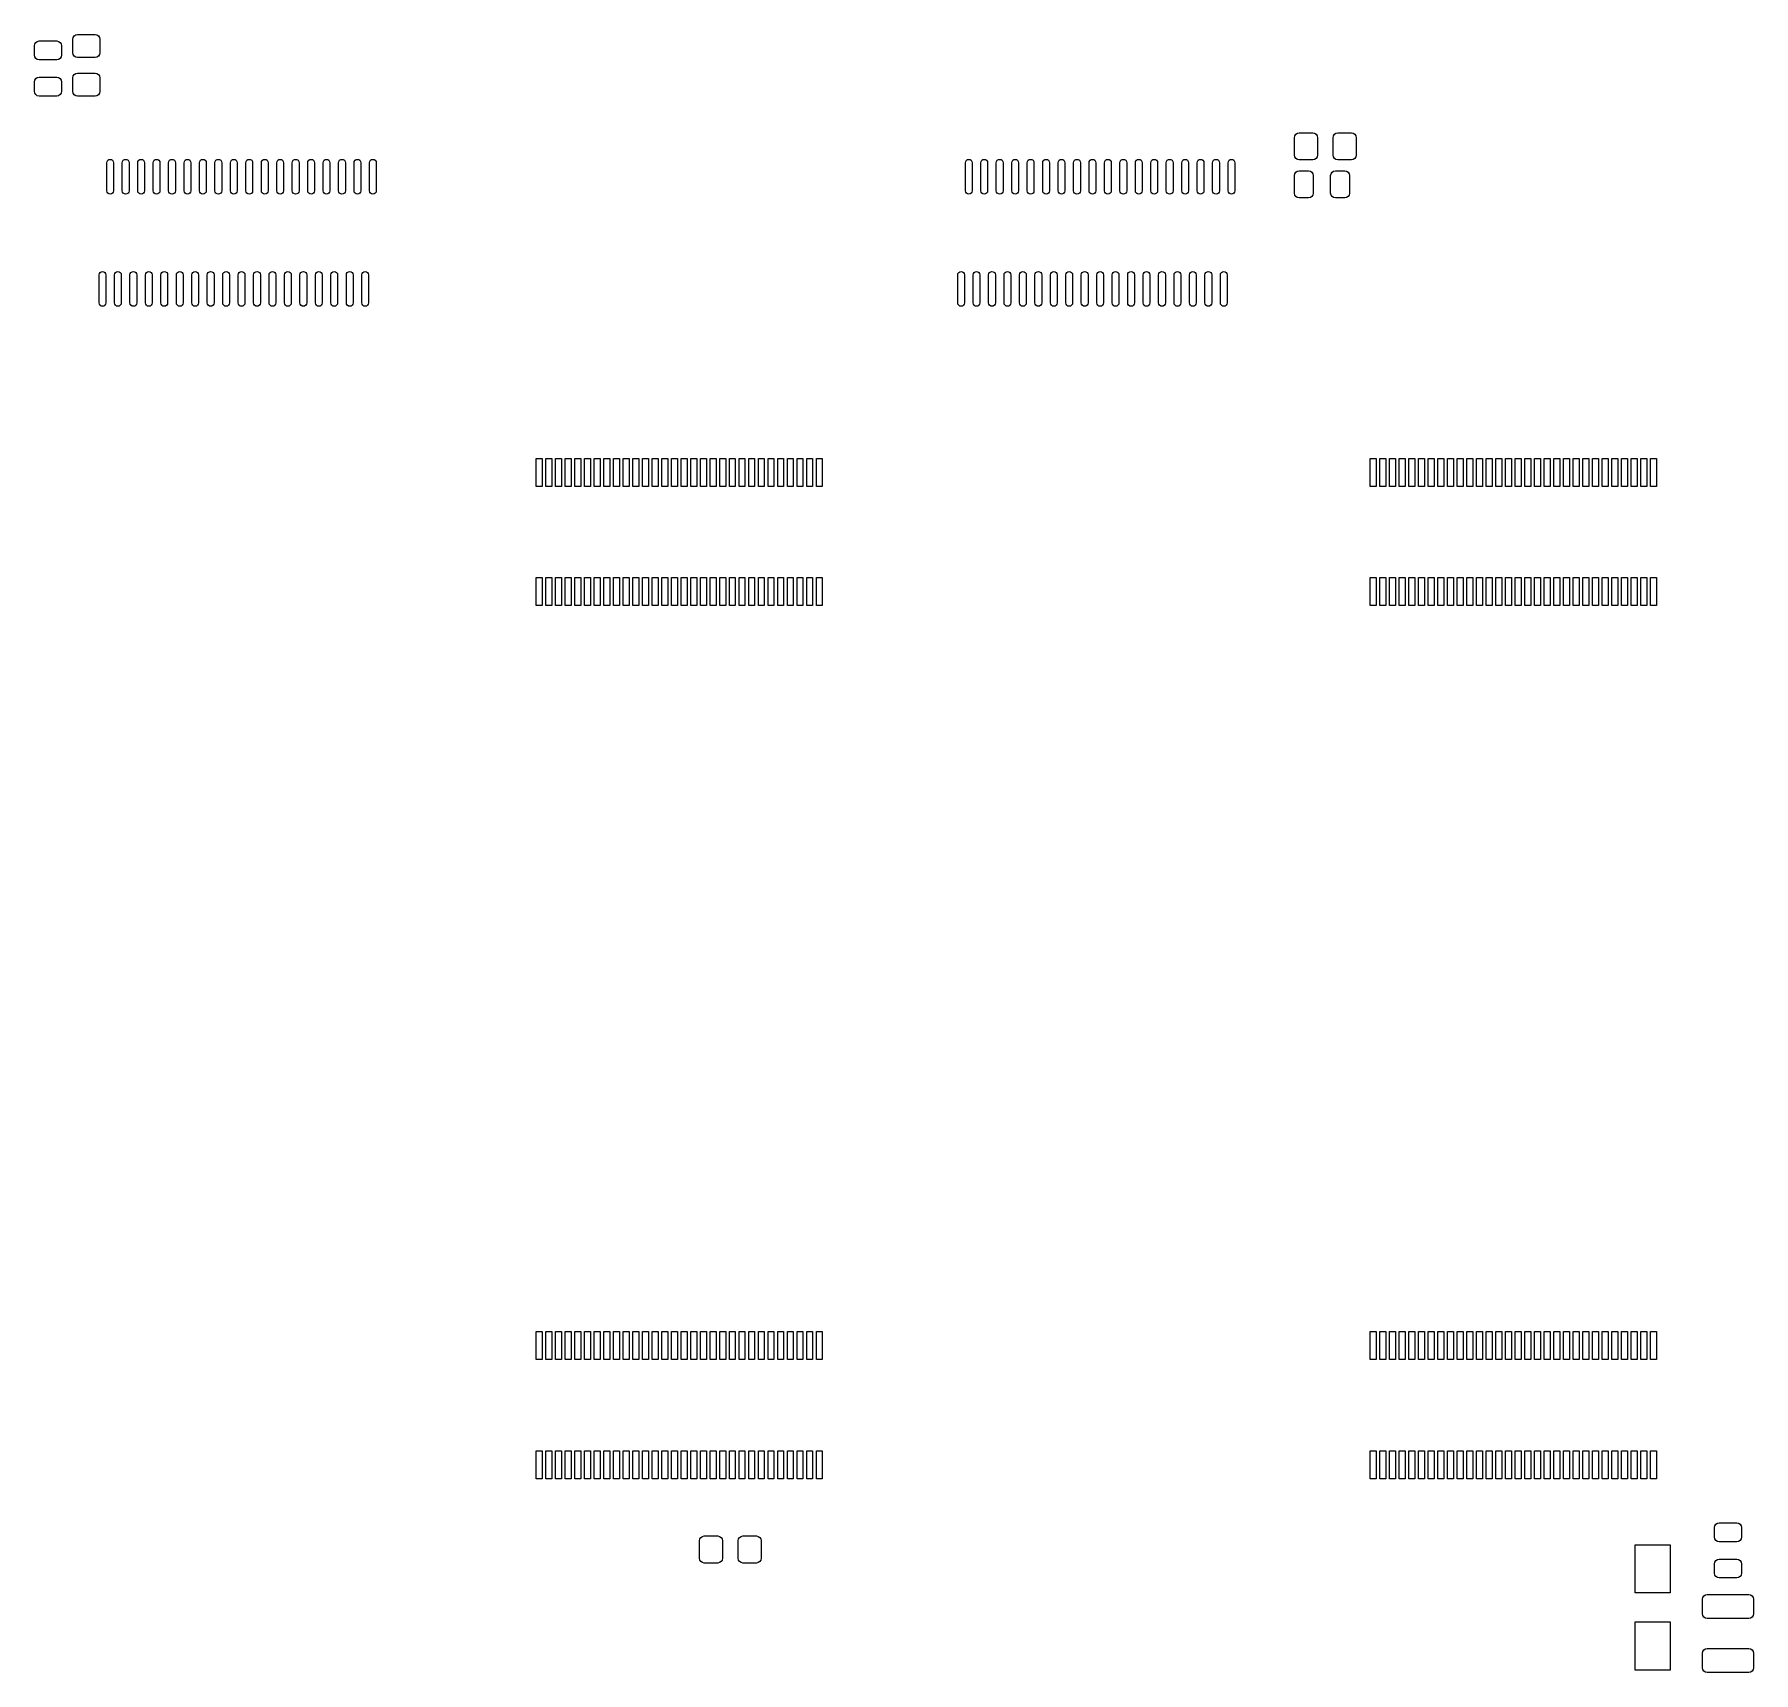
# Model space of a CAD drawing. Extents: x 0.06 to 3.56, y 0.11 to 3.45.
import ezdxf

# ---------------------------------------------------------------- set-up
doc = ezdxf.new("R2010")
doc.units = 0
doc.header["$MEASUREMENT"] = 0
doc.layers.add('BLACK', color=7, linetype='CONTINUOUS')

msp = doc.modelspace()

# ---------------------------------------------------------------- linework, layer by layer
at = {"layer": 'BLACK', "linetype": 'CONTINUOUS'}
for p, q in [((0.06063, 3.43125), (0.06136, 3.43492)), ((0.06136, 3.43492), (0.063441, 3.43804)), ((0.063441, 3.43804), (0.066554, 3.44012)), ((0.066554, 3.44012), (0.070226, 3.44085)), ((0.070226, 3.44085), (0.106152, 3.44085)), ((0.106152, 3.44085), (0.109824, 3.44012)), ((0.109824, 3.44012), (0.112937, 3.43804)), ((0.112937, 3.43804), (0.115018, 3.43492)), ((0.115018, 3.43492), (0.115748, 3.43125)), ((0.138976, 3.44449), (0.139726, 3.44825)), ((0.138976, 3.41693), (0.138976, 3.44449)), ((0.139726, 3.44825), (0.141859, 3.45145)), ((0.141859, 3.45145), (0.145052, 3.45358)), ((0.145052, 3.45358), (0.148819, 3.45433)), ((0.148819, 3.45433), (0.184252, 3.45433)), ((0.184252, 3.45433), (0.188019, 3.45358)), ((0.188019, 3.45358), (0.191212, 3.45145)), ((0.191212, 3.45145), (0.193345, 3.44825)), ((0.193345, 3.44825), (0.194094, 3.44449)), ((0.194094, 3.44449), (0.194094, 3.41693)), ((0.06063, 3.41206), (0.06063, 3.43125)), ((0.06136, 3.40838), (0.06063, 3.41206)), ((0.063441, 3.40527), (0.06136, 3.40838)), ((0.066554, 3.40319), (0.063441, 3.40527)), ((0.070226, 3.40246), (0.066554, 3.40319)), ((0.106152, 3.40246), (0.070226, 3.40246)), ((0.109824, 3.40319), (0.106152, 3.40246)), ((0.112937, 3.40527), (0.109824, 3.40319)), ((0.115018, 3.40838), (0.112937, 3.40527)), ((0.115748, 3.41206), (0.115018, 3.40838)), ((0.115748, 3.43125), (0.115748, 3.41206)), ((0.139726, 3.41316), (0.138976, 3.41693)), ((0.141859, 3.40997), (0.139726, 3.41316)), ((0.145052, 3.40784), (0.141859, 3.40997)), ((0.148819, 3.40709), (0.145052, 3.40784)), ((0.184252, 3.40709), (0.148819, 3.40709)), ((0.188019, 3.40784), (0.184252, 3.40709)), ((0.191212, 3.40997), (0.188019, 3.40784)), ((0.193345, 3.41316), (0.191212, 3.40997)), ((0.194094, 3.41693), (0.193345, 3.41316)), ((0.06136, 3.3611), (0.063441, 3.36422)), ((0.063441, 3.36422), (0.066554, 3.3663)), ((0.066554, 3.3663), (0.070226, 3.36703)), ((0.070226, 3.36703), (0.106152, 3.36703)), ((0.106152, 3.36703), (0.109824, 3.3663)), ((0.109824, 3.3663), (0.112937, 3.36422)), ((0.112937, 3.36422), (0.115018, 3.3611)), ((0.138976, 3.36575), (0.139726, 3.36951)), ((0.138976, 3.33819), (0.138976, 3.36575)), ((0.139726, 3.36951), (0.141859, 3.37271)), ((0.141859, 3.37271), (0.145052, 3.37484)), ((0.145052, 3.37484), (0.148819, 3.37559)), ((0.148819, 3.37559), (0.184252, 3.37559)), ((0.184252, 3.37559), (0.188019, 3.37484)), ((0.188019, 3.37484), (0.191212, 3.37271)), ((0.191212, 3.37271), (0.193345, 3.36951)), ((0.193345, 3.36951), (0.194094, 3.36575)), ((0.194094, 3.36575), (0.194094, 3.33819)), ((0.06063, 3.35743), (0.06136, 3.3611)), ((0.06063, 3.33824), (0.06063, 3.35743)), ((0.06136, 3.33457), (0.06063, 3.33824)), ((0.063441, 3.33145), (0.06136, 3.33457)), ((0.066554, 3.32937), (0.063441, 3.33145)), ((0.070226, 3.32864), (0.066554, 3.32937)), ((0.109824, 3.32937), (0.106152, 3.32864)), ((0.112937, 3.33145), (0.109824, 3.32937)), ((0.115018, 3.33457), (0.112937, 3.33145)), ((0.115018, 3.3611), (0.115748, 3.35743)), ((0.115748, 3.33824), (0.115018, 3.33457)), ((0.115748, 3.35743), (0.115748, 3.33824)), ((0.139726, 3.33442), (0.138976, 3.33819)), ((0.141859, 3.33123), (0.139726, 3.33442)), ((0.145052, 3.3291), (0.141859, 3.33123)), ((0.148819, 3.32835), (0.145052, 3.3291)), ((0.188019, 3.3291), (0.184252, 3.32835)), ((0.191212, 3.33123), (0.188019, 3.3291)), ((0.193345, 3.33442), (0.191212, 3.33123)), ((0.194094, 3.33819), (0.193345, 3.33442)), ((0.106152, 3.32864), (0.070226, 3.32864)), ((0.184252, 3.32835), (0.148819, 3.32835)), ((2.62874, 3.2437), (2.62949, 3.24747)), ((2.62874, 3.20827), (2.62874, 3.2437)), ((2.62949, 3.24747), (2.63162, 3.25066)), ((2.63162, 3.25066), (2.63482, 3.25279)), ((2.63482, 3.25279), (2.63858, 3.25354)), ((2.63858, 3.25354), (2.66614, 3.25354)), ((2.66614, 3.25354), (2.66991, 3.25279)), ((2.66991, 3.25279), (2.6731, 3.25066)), ((2.6731, 3.25066), (2.67524, 3.24747)), ((2.67524, 3.24747), (2.67598, 3.2437)), ((2.67598, 3.2437), (2.67598, 3.20827)), ((2.70748, 3.2437), (2.70823, 3.24747)), ((2.70748, 3.20827), (2.70748, 3.2437)), ((2.70823, 3.24747), (2.71036, 3.25066)), ((2.71036, 3.25066), (2.71356, 3.25279)), ((2.71356, 3.25279), (2.71732, 3.25354)), ((2.71732, 3.25354), (2.74488, 3.25354)), ((2.74488, 3.25354), (2.74865, 3.25279)), ((2.74865, 3.25279), (2.75184, 3.25066)), ((2.75184, 3.25066), (2.75398, 3.24747)), ((2.75398, 3.24747), (2.75472, 3.2437)), ((2.75472, 3.2437), (2.75472, 3.20827)), ((0.208268, 3.19272), (0.208792, 3.19535)), ((0.208268, 3.13563), (0.208268, 3.19272)), ((0.208792, 3.19535), (0.210286, 3.19759)), ((0.210286, 3.19759), (0.212521, 3.19908)), ((0.212521, 3.19908), (0.215157, 3.19961)), ((0.215157, 3.19961), (0.217794, 3.19908)), ((0.217794, 3.19908), (0.220029, 3.19759)), ((0.220029, 3.19759), (0.221523, 3.19535)), ((0.221523, 3.19535), (0.222047, 3.19272)), ((0.222047, 3.19272), (0.222047, 3.13563)), ((0.239764, 3.19272), (0.240288, 3.19535)), ((0.239764, 3.13563), (0.239764, 3.19272)), ((0.240288, 3.19535), (0.241782, 3.19759)), ((0.241782, 3.19759), (0.244017, 3.19908)), ((0.244017, 3.19908), (0.246654, 3.19961)), ((0.246654, 3.19961), (0.24929, 3.19908)), ((0.24929, 3.19908), (0.251525, 3.19759)), ((0.251525, 3.19759), (0.253019, 3.19535)), ((0.253019, 3.19535), (0.253543, 3.19272)), ((0.253543, 3.19272), (0.253543, 3.13563)), ((0.27126, 3.19272), (0.271784, 3.19535)), ((0.27126, 3.13563), (0.27126, 3.19272)), ((0.271784, 3.19535), (0.273278, 3.19759)), ((0.273278, 3.19759), (0.275513, 3.19908)), ((0.275513, 3.19908), (0.27815, 3.19961)), ((0.27815, 3.19961), (0.280786, 3.19908)), ((0.280786, 3.19908), (0.283021, 3.19759)), ((0.283021, 3.19759), (0.284515, 3.19535)), ((0.284515, 3.19535), (0.285039, 3.19272)), ((0.285039, 3.19272), (0.285039, 3.13563)), ((0.302756, 3.19272), (0.30328, 3.19535)), ((0.302756, 3.13563), (0.302756, 3.19272)), ((0.30328, 3.19535), (0.304774, 3.19759)), ((0.304774, 3.19759), (0.307009, 3.19908)), ((0.307009, 3.19908), (0.309646, 3.19961)), ((0.309646, 3.19961), (0.312282, 3.19908)), ((0.312282, 3.19908), (0.314517, 3.19759)), ((0.314517, 3.19759), (0.316011, 3.19535)), ((0.316011, 3.19535), (0.316535, 3.19272)), ((0.316535, 3.19272), (0.316535, 3.13563)), ((0.334252, 3.19272), (0.334776, 3.19535)), ((0.334252, 3.13563), (0.334252, 3.19272)), ((0.334776, 3.19535), (0.33627, 3.19759)), ((0.33627, 3.19759), (0.338505, 3.19908)), ((0.338505, 3.19908), (0.341142, 3.19961)), ((0.341142, 3.19961), (0.343778, 3.19908)), ((0.343778, 3.19908), (0.346014, 3.19759)), ((0.346014, 3.19759), (0.347507, 3.19535)), ((0.347507, 3.19535), (0.348031, 3.19272)), ((0.348031, 3.19272), (0.348031, 3.13563)), ((0.365748, 3.19272), (0.366272, 3.19535)), ((0.365748, 3.13563), (0.365748, 3.19272)), ((0.366272, 3.19535), (0.367766, 3.19759)), ((0.367766, 3.19759), (0.370001, 3.19908)), ((0.370001, 3.19908), (0.372638, 3.19961)), ((0.372638, 3.19961), (0.375274, 3.19908)), ((0.375274, 3.19908), (0.37751, 3.19759)), ((0.37751, 3.19759), (0.379003, 3.19535)), ((0.379003, 3.19535), (0.379528, 3.19272)), ((0.379528, 3.19272), (0.379528, 3.13563)), ((0.397244, 3.19272), (0.397769, 3.19535)), ((0.397244, 3.13563), (0.397244, 3.19272)), ((0.397769, 3.19535), (0.399262, 3.19759)), ((0.399262, 3.19759), (0.401497, 3.19908)), ((0.401497, 3.19908), (0.404134, 3.19961)), ((0.404134, 3.19961), (0.40677, 3.19908)), ((0.40677, 3.19908), (0.409006, 3.19759)), ((0.409006, 3.19759), (0.410499, 3.19535)), ((0.410499, 3.19535), (0.411024, 3.19272)), ((0.411024, 3.19272), (0.411024, 3.13563)), ((0.42874, 3.19272), (0.429265, 3.19535)), ((0.42874, 3.13563), (0.42874, 3.19272)), ((0.429265, 3.19535), (0.430758, 3.19759)), ((0.430758, 3.19759), (0.432993, 3.19908)), ((0.432993, 3.19908), (0.43563, 3.19961)), ((0.43563, 3.19961), (0.438267, 3.19908)), ((0.438267, 3.19908), (0.440502, 3.19759)), ((0.440502, 3.19759), (0.441995, 3.19535)), ((0.441995, 3.19535), (0.44252, 3.19272)), ((0.44252, 3.19272), (0.44252, 3.13563)), ((0.460236, 3.19272), (0.460761, 3.19535)), ((0.460236, 3.13563), (0.460236, 3.19272)), ((0.460761, 3.19535), (0.462254, 3.19759)), ((0.462254, 3.19759), (0.464489, 3.19908)), ((0.464489, 3.19908), (0.467126, 3.19961)), ((0.467126, 3.19961), (0.469763, 3.19908)), ((0.469763, 3.19908), (0.471998, 3.19759)), ((0.471998, 3.19759), (0.473491, 3.19535)), ((0.473491, 3.19535), (0.474016, 3.19272)), ((0.474016, 3.19272), (0.474016, 3.13563)), ((0.491732, 3.19272), (0.492257, 3.19535)), ((0.491732, 3.13563), (0.491732, 3.19272)), ((0.492257, 3.19535), (0.49375, 3.19759)), ((0.49375, 3.19759), (0.495985, 3.19908)), ((0.495985, 3.19908), (0.498622, 3.19961)), ((0.498622, 3.19961), (0.501259, 3.19908)), ((0.501259, 3.19908), (0.503494, 3.19759)), ((0.503494, 3.19759), (0.504987, 3.19535)), ((0.504987, 3.19535), (0.505512, 3.19272)), ((0.505512, 3.19272), (0.505512, 3.13563)), ((0.523228, 3.19272), (0.523753, 3.19535)), ((0.523228, 3.13563), (0.523228, 3.19272)), ((0.523753, 3.19535), (0.525246, 3.19759)), ((0.525246, 3.19759), (0.527481, 3.19908)), ((0.527481, 3.19908), (0.530118, 3.19961)), ((0.530118, 3.19961), (0.532755, 3.19908)), ((0.532755, 3.19908), (0.53499, 3.19759)), ((0.53499, 3.19759), (0.536483, 3.19535)), ((0.536483, 3.19535), (0.537008, 3.19272)), ((0.537008, 3.19272), (0.537008, 3.13563)), ((0.554724, 3.19272), (0.555249, 3.19535)), ((0.554724, 3.13563), (0.554724, 3.19272)), ((0.555249, 3.19535), (0.556742, 3.19759)), ((0.556742, 3.19759), (0.558978, 3.19908)), ((0.558978, 3.19908), (0.561614, 3.19961)), ((0.561614, 3.19961), (0.564251, 3.19908)), ((0.564251, 3.19908), (0.566486, 3.19759)), ((0.566486, 3.19759), (0.567979, 3.19535)), ((0.567979, 3.19535), (0.568504, 3.19272)), ((0.568504, 3.19272), (0.568504, 3.13563)), ((0.58622, 3.19272), (0.586745, 3.19535)), ((0.58622, 3.13563), (0.58622, 3.19272)), ((0.586745, 3.19535), (0.588238, 3.19759)), ((0.588238, 3.19759), (0.590474, 3.19908)), ((0.590474, 3.19908), (0.59311, 3.19961)), ((0.59311, 3.19961), (0.595747, 3.19908)), ((0.595747, 3.19908), (0.597982, 3.19759)), ((0.597982, 3.19759), (0.599476, 3.19535)), ((0.599476, 3.19535), (0.6, 3.19272)), ((0.6, 3.19272), (0.6, 3.13563)), ((0.617717, 3.19272), (0.618241, 3.19535)), ((0.617717, 3.13563), (0.617717, 3.19272)), ((0.618241, 3.19535), (0.619734, 3.19759)), ((0.619734, 3.19759), (0.62197, 3.19908)), ((0.62197, 3.19908), (0.624606, 3.19961)), ((0.624606, 3.19961), (0.627243, 3.19908)), ((0.627243, 3.19908), (0.629478, 3.19759)), ((0.629478, 3.19759), (0.630972, 3.19535)), ((0.630972, 3.19535), (0.631496, 3.19272)), ((0.631496, 3.19272), (0.631496, 3.13563)), ((0.649213, 3.19272), (0.649737, 3.19535)), ((0.649213, 3.13563), (0.649213, 3.19272)), ((0.649737, 3.19535), (0.651231, 3.19759)), ((0.651231, 3.19759), (0.653466, 3.19908)), ((0.653466, 3.19908), (0.656102, 3.19961)), ((0.656102, 3.19961), (0.658739, 3.19908)), ((0.658739, 3.19908), (0.660974, 3.19759)), ((0.660974, 3.19759), (0.662468, 3.19535)), ((0.662468, 3.19535), (0.662992, 3.19272)), ((0.662992, 3.19272), (0.662992, 3.13563)), ((0.680709, 3.19272), (0.681233, 3.19535)), ((0.680709, 3.13563), (0.680709, 3.19272)), ((0.681233, 3.19535), (0.682727, 3.19759)), ((0.682727, 3.19759), (0.684962, 3.19908)), ((0.684962, 3.19908), (0.687598, 3.19961)), ((0.687598, 3.19961), (0.690235, 3.19908)), ((0.690235, 3.19908), (0.69247, 3.19759)), ((0.69247, 3.19759), (0.693964, 3.19535)), ((0.693964, 3.19535), (0.694488, 3.19272)), ((0.694488, 3.19272), (0.694488, 3.13563)), ((0.712205, 3.19272), (0.712729, 3.19535)), ((0.712205, 3.13563), (0.712205, 3.19272)), ((0.712729, 3.19535), (0.714223, 3.19759)), ((0.714223, 3.19759), (0.716458, 3.19908)), ((0.716458, 3.19908), (0.719094, 3.19961)), ((0.719094, 3.19961), (0.721731, 3.19908)), ((0.721731, 3.19908), (0.723966, 3.19759)), ((0.723966, 3.19759), (0.72546, 3.19535)), ((0.72546, 3.19535), (0.725984, 3.19272)), ((0.725984, 3.19272), (0.725984, 3.13563)), ((0.743701, 3.19272), (0.744225, 3.19535)), ((0.743701, 3.13563), (0.743701, 3.19272)), ((0.744225, 3.19535), (0.745719, 3.19759)), ((0.745719, 3.19759), (0.747954, 3.19908)), ((0.747954, 3.19908), (0.750591, 3.19961)), ((0.750591, 3.19961), (0.753227, 3.19908)), ((0.753227, 3.19908), (0.755462, 3.19759)), ((0.755462, 3.19759), (0.756956, 3.19535)), ((0.756956, 3.19535), (0.75748, 3.19272)), ((0.75748, 3.19272), (0.75748, 3.13563)), ((1.95827, 3.19272), (1.95879, 3.19535)), ((1.95827, 3.13563), (1.95827, 3.19272)), ((1.95879, 3.19535), (1.96029, 3.19759)), ((1.96029, 3.19759), (1.96252, 3.19908)), ((1.96252, 3.19908), (1.96516, 3.19961)), ((1.96516, 3.19961), (1.96779, 3.19908)), ((1.96779, 3.19908), (1.97003, 3.19759)), ((1.97003, 3.19759), (1.97152, 3.19535)), ((1.97152, 3.19535), (1.97205, 3.19272)), ((1.97205, 3.19272), (1.97205, 3.13563)), ((1.98976, 3.19272), (1.99029, 3.19535)), ((1.98976, 3.13563), (1.98976, 3.19272)), ((1.99029, 3.19535), (1.99178, 3.19759)), ((1.99178, 3.19759), (1.99402, 3.19908)), ((1.99402, 3.19908), (1.99665, 3.19961)), ((1.99665, 3.19961), (1.99929, 3.19908)), ((1.99929, 3.19908), (2.00153, 3.19759)), ((2.00153, 3.19759), (2.00302, 3.19535)), ((2.00302, 3.19535), (2.00354, 3.19272)), ((2.00354, 3.19272), (2.00354, 3.13563)), ((2.02126, 3.19272), (2.02178, 3.19535)), ((2.02126, 3.13563), (2.02126, 3.19272)), ((2.02178, 3.19535), (2.02328, 3.19759)), ((2.02328, 3.19759), (2.02551, 3.19908)), ((2.02551, 3.19908), (2.02815, 3.19961)), ((2.02815, 3.19961), (2.03079, 3.19908)), ((2.03079, 3.19908), (2.03302, 3.19759)), ((2.03302, 3.19759), (2.03451, 3.19535)), ((2.03451, 3.19535), (2.03504, 3.19272)), ((2.03504, 3.19272), (2.03504, 3.13563)), ((2.05276, 3.19272), (2.05328, 3.19535)), ((2.05276, 3.13563), (2.05276, 3.19272)), ((2.05328, 3.19535), (2.05477, 3.19759)), ((2.05477, 3.19759), (2.05701, 3.19908)), ((2.05701, 3.19908), (2.05965, 3.19961)), ((2.05965, 3.19961), (2.06228, 3.19908)), ((2.06228, 3.19908), (2.06452, 3.19759)), ((2.06452, 3.19759), (2.06601, 3.19535)), ((2.06601, 3.19535), (2.06654, 3.19272)), ((2.06654, 3.19272), (2.06654, 3.13563)), ((2.08425, 3.19272), (2.08478, 3.19535)), ((2.08425, 3.13563), (2.08425, 3.19272)), ((2.08478, 3.19535), (2.08627, 3.19759)), ((2.08627, 3.19759), (2.08851, 3.19908)), ((2.08851, 3.19908), (2.09114, 3.19961)), ((2.09114, 3.19961), (2.09378, 3.19908)), ((2.09378, 3.19908), (2.09601, 3.19759)), ((2.09601, 3.19759), (2.09751, 3.19535)), ((2.09751, 3.19535), (2.09803, 3.19272)), ((2.09803, 3.19272), (2.09803, 3.13563)), ((2.11575, 3.19272), (2.11627, 3.19535)), ((2.11575, 3.13563), (2.11575, 3.19272)), ((2.11627, 3.19535), (2.11777, 3.19759)), ((2.11777, 3.19759), (2.12, 3.19908)), ((2.12, 3.19908), (2.12264, 3.19961)), ((2.12264, 3.19961), (2.12527, 3.19908)), ((2.12527, 3.19908), (2.12751, 3.19759)), ((2.12751, 3.19759), (2.129, 3.19535)), ((2.129, 3.19535), (2.12953, 3.19272)), ((2.12953, 3.19272), (2.12953, 3.13563)), ((2.14724, 3.19272), (2.14777, 3.19535)), ((2.14724, 3.13563), (2.14724, 3.19272)), ((2.14777, 3.19535), (2.14926, 3.19759)), ((2.14926, 3.19759), (2.1515, 3.19908)), ((2.1515, 3.19908), (2.15413, 3.19961)), ((2.15413, 3.19961), (2.15677, 3.19908)), ((2.15677, 3.19908), (2.15901, 3.19759)), ((2.15901, 3.19759), (2.1605, 3.19535)), ((2.1605, 3.19535), (2.16102, 3.19272)), ((2.16102, 3.19272), (2.16102, 3.13563)), ((2.17874, 3.19272), (2.17926, 3.19535)), ((2.17874, 3.13563), (2.17874, 3.19272)), ((2.17926, 3.19535), (2.18076, 3.19759)), ((2.18076, 3.19759), (2.18299, 3.19908)), ((2.18299, 3.19908), (2.18563, 3.19961)), ((2.18563, 3.19961), (2.18827, 3.19908)), ((2.18827, 3.19908), (2.1905, 3.19759)), ((2.1905, 3.19759), (2.192, 3.19535)), ((2.192, 3.19535), (2.19252, 3.19272)), ((2.19252, 3.19272), (2.19252, 3.13563)), ((2.21024, 3.19272), (2.21076, 3.19535)), ((2.21024, 3.13563), (2.21024, 3.19272)), ((2.21076, 3.19535), (2.21225, 3.19759)), ((2.21225, 3.19759), (2.21449, 3.19908)), ((2.21449, 3.19908), (2.21713, 3.19961)), ((2.21713, 3.19961), (2.21976, 3.19908)), ((2.21976, 3.19908), (2.222, 3.19759)), ((2.222, 3.19759), (2.22349, 3.19535)), ((2.22349, 3.19535), (2.22402, 3.19272)), ((2.22402, 3.19272), (2.22402, 3.13563)), ((2.24173, 3.19272), (2.24226, 3.19535)), ((2.24173, 3.13563), (2.24173, 3.19272)), ((2.24226, 3.19535), (2.24375, 3.19759)), ((2.24375, 3.19759), (2.24599, 3.19908)), ((2.24599, 3.19908), (2.24862, 3.19961)), ((2.24862, 3.19961), (2.25126, 3.19908)), ((2.25126, 3.19908), (2.25349, 3.19759)), ((2.25349, 3.19759), (2.25499, 3.19535)), ((2.25499, 3.19535), (2.25551, 3.19272)), ((2.25551, 3.19272), (2.25551, 3.13563)), ((2.27323, 3.19272), (2.27375, 3.19535)), ((2.27323, 3.13563), (2.27323, 3.19272)), ((2.27375, 3.19535), (2.27525, 3.19759)), ((2.27525, 3.19759), (2.27748, 3.19908)), ((2.27748, 3.19908), (2.28012, 3.19961)), ((2.28012, 3.19961), (2.28275, 3.19908)), ((2.28275, 3.19908), (2.28499, 3.19759)), ((2.28499, 3.19759), (2.28648, 3.19535)), ((2.28648, 3.19535), (2.28701, 3.19272)), ((2.28701, 3.19272), (2.28701, 3.13563)), ((2.30472, 3.19272), (2.30525, 3.19535)), ((2.30472, 3.13563), (2.30472, 3.19272)), ((2.30525, 3.19535), (2.30674, 3.19759)), ((2.30674, 3.19759), (2.30898, 3.19908)), ((2.30898, 3.19908), (2.31161, 3.19961)), ((2.31161, 3.19961), (2.31425, 3.19908)), ((2.31425, 3.19908), (2.31649, 3.19759)), ((2.31649, 3.19759), (2.31798, 3.19535)), ((2.31798, 3.19535), (2.3185, 3.19272)), ((2.3185, 3.19272), (2.3185, 3.13563)), ((2.33622, 3.19272), (2.33674, 3.19535)), ((2.33622, 3.13563), (2.33622, 3.19272)), ((2.33674, 3.19535), (2.33824, 3.19759)), ((2.33824, 3.19759), (2.34047, 3.19908)), ((2.34047, 3.19908), (2.34311, 3.19961)), ((2.34311, 3.19961), (2.34575, 3.19908)), ((2.34575, 3.19908), (2.34798, 3.19759)), ((2.34798, 3.19759), (2.34948, 3.19535)), ((2.34948, 3.19535), (2.35, 3.19272)), ((2.35, 3.19272), (2.35, 3.13563)), ((2.36772, 3.19272), (2.36824, 3.19535)), ((2.36772, 3.13563), (2.36772, 3.19272)), ((2.36824, 3.19535), (2.36973, 3.19759)), ((2.36973, 3.19759), (2.37197, 3.19908)), ((2.37197, 3.19908), (2.37461, 3.19961)), ((2.37461, 3.19961), (2.37724, 3.19908)), ((2.37724, 3.19908), (2.37948, 3.19759)), ((2.37948, 3.19759), (2.38097, 3.19535)), ((2.38097, 3.19535), (2.3815, 3.19272)), ((2.3815, 3.19272), (2.3815, 3.13563)), ((2.39921, 3.19272), (2.39974, 3.19535)), ((2.39921, 3.13563), (2.39921, 3.19272)), ((2.39974, 3.19535), (2.40123, 3.19759)), ((2.40123, 3.19759), (2.40347, 3.19908)), ((2.40347, 3.19908), (2.4061, 3.19961)), ((2.4061, 3.19961), (2.40874, 3.19908)), ((2.40874, 3.19908), (2.41097, 3.19759)), ((2.41097, 3.19759), (2.41247, 3.19535)), ((2.41247, 3.19535), (2.41299, 3.19272)), ((2.41299, 3.19272), (2.41299, 3.13563)), ((2.43071, 3.19272), (2.43123, 3.19535)), ((2.43071, 3.13563), (2.43071, 3.19272)), ((2.43123, 3.19535), (2.43273, 3.19759)), ((2.43273, 3.19759), (2.43496, 3.19908)), ((2.43496, 3.19908), (2.4376, 3.19961)), ((2.4376, 3.19961), (2.44024, 3.19908)), ((2.44024, 3.19908), (2.44247, 3.19759)), ((2.44247, 3.19759), (2.44396, 3.19535)), ((2.44396, 3.19535), (2.44449, 3.19272)), ((2.44449, 3.19272), (2.44449, 3.13563)), ((2.4622, 3.19272), (2.46273, 3.19535)), ((2.4622, 3.13563), (2.4622, 3.19272)), ((2.46273, 3.19535), (2.46422, 3.19759)), ((2.46422, 3.19759), (2.46646, 3.19908)), ((2.46646, 3.19908), (2.46909, 3.19961)), ((2.46909, 3.19961), (2.47173, 3.19908)), ((2.47173, 3.19908), (2.47397, 3.19759)), ((2.47397, 3.19759), (2.47546, 3.19535)), ((2.47546, 3.19535), (2.47598, 3.19272)), ((2.47598, 3.19272), (2.47598, 3.13563)), ((2.4937, 3.19272), (2.49423, 3.19535)), ((2.4937, 3.13563), (2.4937, 3.19272)), ((2.49423, 3.19535), (2.49572, 3.19759)), ((2.49572, 3.19759), (2.49795, 3.19908)), ((2.49795, 3.19908), (2.50059, 3.19961)), ((2.50059, 3.19961), (2.50323, 3.19908)), ((2.50323, 3.19908), (2.50546, 3.19759)), ((2.50546, 3.19759), (2.50696, 3.19535)), ((2.50696, 3.19535), (2.50748, 3.19272)), ((2.50748, 3.19272), (2.50748, 3.13563)), ((2.62949, 3.2045), (2.62874, 3.20827)), ((2.63162, 3.20131), (2.62949, 3.2045)), ((2.63482, 3.19917), (2.63162, 3.20131)), ((2.63858, 3.19843), (2.63482, 3.19917)), ((2.66614, 3.19843), (2.63858, 3.19843)), ((2.66991, 3.19917), (2.66614, 3.19843)), ((2.6731, 3.20131), (2.66991, 3.19917)), ((2.67524, 3.2045), (2.6731, 3.20131)), ((2.67598, 3.20827), (2.67524, 3.2045)), ((2.70823, 3.2045), (2.70748, 3.20827)), ((2.71036, 3.20131), (2.70823, 3.2045)), ((2.71356, 3.19917), (2.71036, 3.20131)), ((2.71732, 3.19843), (2.71356, 3.19917)), ((2.74488, 3.19843), (2.71732, 3.19843)), ((2.74865, 3.19917), (2.74488, 3.19843)), ((2.75184, 3.20131), (2.74865, 3.19917)), ((2.75398, 3.2045), (2.75184, 3.20131)), ((2.75472, 3.20827), (2.75398, 3.2045)), ((2.62884, 3.16639), (2.62957, 3.17006)), ((2.62884, 3.13046), (2.62884, 3.16639)), ((2.62957, 3.17006), (2.63165, 3.17317)), ((2.63165, 3.17317), (2.63476, 3.17525)), ((2.63476, 3.17525), (2.63844, 3.17598)), ((2.63844, 3.17598), (2.65763, 3.17598)), ((2.65763, 3.17598), (2.6613, 3.17525)), ((2.6613, 3.17525), (2.66441, 3.17317)), ((2.66441, 3.17317), (2.66649, 3.17006)), ((2.66649, 3.17006), (2.66722, 3.16639)), ((2.66722, 3.16639), (2.66722, 3.13046)), ((2.70266, 3.16639), (2.70339, 3.17006)), ((2.70266, 3.13046), (2.70266, 3.16639)), ((2.70339, 3.17006), (2.70547, 3.17317)), ((2.70547, 3.17317), (2.70858, 3.17525)), ((2.70858, 3.17525), (2.71225, 3.17598)), ((2.71225, 3.17598), (2.73145, 3.17598)), ((2.73145, 3.17598), (2.73512, 3.17525)), ((2.73512, 3.17525), (2.73823, 3.17317)), ((2.73823, 3.17317), (2.74031, 3.17006)), ((2.74031, 3.17006), (2.74104, 3.16639)), ((2.74104, 3.16639), (2.74104, 3.13046)), ((0.208792, 3.13299), (0.208268, 3.13563)), ((0.210286, 3.13076), (0.208792, 3.13299)), ((0.212521, 3.12926), (0.210286, 3.13076)), ((0.215157, 3.12874), (0.212521, 3.12926)), ((0.217794, 3.12926), (0.215157, 3.12874)), ((0.220029, 3.13076), (0.217794, 3.12926)), ((0.221523, 3.13299), (0.220029, 3.13076)), ((0.222047, 3.13563), (0.221523, 3.13299)), ((0.240288, 3.13299), (0.239764, 3.13563)), ((0.241782, 3.13076), (0.240288, 3.13299)), ((0.244017, 3.12926), (0.241782, 3.13076)), ((0.246654, 3.12874), (0.244017, 3.12926)), ((0.24929, 3.12926), (0.246654, 3.12874)), ((0.251525, 3.13076), (0.24929, 3.12926)), ((0.253019, 3.13299), (0.251525, 3.13076)), ((0.253543, 3.13563), (0.253019, 3.13299)), ((0.271784, 3.13299), (0.27126, 3.13563)), ((0.273278, 3.13076), (0.271784, 3.13299)), ((0.275513, 3.12926), (0.273278, 3.13076)), ((0.27815, 3.12874), (0.275513, 3.12926)), ((0.280786, 3.12926), (0.27815, 3.12874)), ((0.283021, 3.13076), (0.280786, 3.12926)), ((0.284515, 3.13299), (0.283021, 3.13076)), ((0.285039, 3.13563), (0.284515, 3.13299)), ((0.30328, 3.13299), (0.302756, 3.13563)), ((0.304774, 3.13076), (0.30328, 3.13299)), ((0.307009, 3.12926), (0.304774, 3.13076)), ((0.309646, 3.12874), (0.307009, 3.12926)), ((0.312282, 3.12926), (0.309646, 3.12874)), ((0.314517, 3.13076), (0.312282, 3.12926)), ((0.316011, 3.13299), (0.314517, 3.13076)), ((0.316535, 3.13563), (0.316011, 3.13299)), ((0.334776, 3.13299), (0.334252, 3.13563)), ((0.33627, 3.13076), (0.334776, 3.13299)), ((0.338505, 3.12926), (0.33627, 3.13076)), ((0.341142, 3.12874), (0.338505, 3.12926)), ((0.343778, 3.12926), (0.341142, 3.12874)), ((0.346014, 3.13076), (0.343778, 3.12926)), ((0.347507, 3.13299), (0.346014, 3.13076)), ((0.348031, 3.13563), (0.347507, 3.13299)), ((0.366272, 3.13299), (0.365748, 3.13563)), ((0.367766, 3.13076), (0.366272, 3.13299)), ((0.370001, 3.12926), (0.367766, 3.13076)), ((0.372638, 3.12874), (0.370001, 3.12926)), ((0.375274, 3.12926), (0.372638, 3.12874)), ((0.37751, 3.13076), (0.375274, 3.12926)), ((0.379003, 3.13299), (0.37751, 3.13076)), ((0.379528, 3.13563), (0.379003, 3.13299)), ((0.397769, 3.13299), (0.397244, 3.13563)), ((0.399262, 3.13076), (0.397769, 3.13299)), ((0.401497, 3.12926), (0.399262, 3.13076)), ((0.404134, 3.12874), (0.401497, 3.12926)), ((0.40677, 3.12926), (0.404134, 3.12874)), ((0.409006, 3.13076), (0.40677, 3.12926)), ((0.410499, 3.13299), (0.409006, 3.13076)), ((0.411024, 3.13563), (0.410499, 3.13299)), ((0.429265, 3.13299), (0.42874, 3.13563)), ((0.430758, 3.13076), (0.429265, 3.13299)), ((0.432993, 3.12926), (0.430758, 3.13076)), ((0.43563, 3.12874), (0.432993, 3.12926)), ((0.438267, 3.12926), (0.43563, 3.12874)), ((0.440502, 3.13076), (0.438267, 3.12926)), ((0.441995, 3.13299), (0.440502, 3.13076)), ((0.44252, 3.13563), (0.441995, 3.13299)), ((0.460761, 3.13299), (0.460236, 3.13563)), ((0.462254, 3.13076), (0.460761, 3.13299)), ((0.464489, 3.12926), (0.462254, 3.13076)), ((0.467126, 3.12874), (0.464489, 3.12926)), ((0.469763, 3.12926), (0.467126, 3.12874)), ((0.471998, 3.13076), (0.469763, 3.12926)), ((0.473491, 3.13299), (0.471998, 3.13076)), ((0.474016, 3.13563), (0.473491, 3.13299)), ((0.492257, 3.13299), (0.491732, 3.13563)), ((0.49375, 3.13076), (0.492257, 3.13299)), ((0.495985, 3.12926), (0.49375, 3.13076)), ((0.498622, 3.12874), (0.495985, 3.12926)), ((0.501259, 3.12926), (0.498622, 3.12874)), ((0.503494, 3.13076), (0.501259, 3.12926)), ((0.504987, 3.13299), (0.503494, 3.13076)), ((0.505512, 3.13563), (0.504987, 3.13299)), ((0.523753, 3.13299), (0.523228, 3.13563)), ((0.525246, 3.13076), (0.523753, 3.13299)), ((0.527481, 3.12926), (0.525246, 3.13076)), ((0.530118, 3.12874), (0.527481, 3.12926)), ((0.532755, 3.12926), (0.530118, 3.12874)), ((0.53499, 3.13076), (0.532755, 3.12926)), ((0.536483, 3.13299), (0.53499, 3.13076)), ((0.537008, 3.13563), (0.536483, 3.13299)), ((0.555249, 3.13299), (0.554724, 3.13563)), ((0.556742, 3.13076), (0.555249, 3.13299)), ((0.558978, 3.12926), (0.556742, 3.13076)), ((0.561614, 3.12874), (0.558978, 3.12926)), ((0.564251, 3.12926), (0.561614, 3.12874)), ((0.566486, 3.13076), (0.564251, 3.12926)), ((0.567979, 3.13299), (0.566486, 3.13076)), ((0.568504, 3.13563), (0.567979, 3.13299)), ((0.586745, 3.13299), (0.58622, 3.13563)), ((0.588238, 3.13076), (0.586745, 3.13299)), ((0.590474, 3.12926), (0.588238, 3.13076)), ((0.59311, 3.12874), (0.590474, 3.12926)), ((0.595747, 3.12926), (0.59311, 3.12874)), ((0.597982, 3.13076), (0.595747, 3.12926)), ((0.599476, 3.13299), (0.597982, 3.13076)), ((0.6, 3.13563), (0.599476, 3.13299)), ((0.618241, 3.13299), (0.617717, 3.13563)), ((0.619734, 3.13076), (0.618241, 3.13299)), ((0.62197, 3.12926), (0.619734, 3.13076)), ((0.624606, 3.12874), (0.62197, 3.12926)), ((0.627243, 3.12926), (0.624606, 3.12874)), ((0.629478, 3.13076), (0.627243, 3.12926)), ((0.630972, 3.13299), (0.629478, 3.13076)), ((0.631496, 3.13563), (0.630972, 3.13299)), ((0.649737, 3.13299), (0.649213, 3.13563)), ((0.651231, 3.13076), (0.649737, 3.13299)), ((0.653466, 3.12926), (0.651231, 3.13076)), ((0.656102, 3.12874), (0.653466, 3.12926)), ((0.658739, 3.12926), (0.656102, 3.12874)), ((0.660974, 3.13076), (0.658739, 3.12926)), ((0.662468, 3.13299), (0.660974, 3.13076)), ((0.662992, 3.13563), (0.662468, 3.13299)), ((0.681233, 3.13299), (0.680709, 3.13563)), ((0.682727, 3.13076), (0.681233, 3.13299)), ((0.684962, 3.12926), (0.682727, 3.13076)), ((0.687598, 3.12874), (0.684962, 3.12926)), ((0.690235, 3.12926), (0.687598, 3.12874)), ((0.69247, 3.13076), (0.690235, 3.12926)), ((0.693964, 3.13299), (0.69247, 3.13076)), ((0.694488, 3.13563), (0.693964, 3.13299)), ((0.712729, 3.13299), (0.712205, 3.13563)), ((0.714223, 3.13076), (0.712729, 3.13299)), ((0.716458, 3.12926), (0.714223, 3.13076)), ((0.719094, 3.12874), (0.716458, 3.12926)), ((0.721731, 3.12926), (0.719094, 3.12874)), ((0.723966, 3.13076), (0.721731, 3.12926)), ((0.72546, 3.13299), (0.723966, 3.13076)), ((0.725984, 3.13563), (0.72546, 3.13299)), ((0.744225, 3.13299), (0.743701, 3.13563)), ((0.745719, 3.13076), (0.744225, 3.13299)), ((0.747954, 3.12926), (0.745719, 3.13076)), ((0.750591, 3.12874), (0.747954, 3.12926)), ((0.753227, 3.12926), (0.750591, 3.12874)), ((0.755462, 3.13076), (0.753227, 3.12926)), ((0.756956, 3.13299), (0.755462, 3.13076)), ((0.75748, 3.13563), (0.756956, 3.13299)), ((1.95879, 3.13299), (1.95827, 3.13563)), ((1.96029, 3.13076), (1.95879, 3.13299)), ((1.96252, 3.12926), (1.96029, 3.13076)), ((1.96516, 3.12874), (1.96252, 3.12926)), ((1.96779, 3.12926), (1.96516, 3.12874)), ((1.97003, 3.13076), (1.96779, 3.12926)), ((1.97152, 3.13299), (1.97003, 3.13076)), ((1.97205, 3.13563), (1.97152, 3.13299)), ((1.99029, 3.13299), (1.98976, 3.13563)), ((1.99178, 3.13076), (1.99029, 3.13299)), ((1.99402, 3.12926), (1.99178, 3.13076)), ((1.99665, 3.12874), (1.99402, 3.12926)), ((1.99929, 3.12926), (1.99665, 3.12874)), ((2.00153, 3.13076), (1.99929, 3.12926)), ((2.00302, 3.13299), (2.00153, 3.13076)), ((2.00354, 3.13563), (2.00302, 3.13299)), ((2.02178, 3.13299), (2.02126, 3.13563)), ((2.02328, 3.13076), (2.02178, 3.13299)), ((2.02551, 3.12926), (2.02328, 3.13076)), ((2.02815, 3.12874), (2.02551, 3.12926)), ((2.03079, 3.12926), (2.02815, 3.12874)), ((2.03302, 3.13076), (2.03079, 3.12926)), ((2.03451, 3.13299), (2.03302, 3.13076)), ((2.03504, 3.13563), (2.03451, 3.13299)), ((2.05328, 3.13299), (2.05276, 3.13563)), ((2.05477, 3.13076), (2.05328, 3.13299)), ((2.05701, 3.12926), (2.05477, 3.13076)), ((2.05965, 3.12874), (2.05701, 3.12926)), ((2.06228, 3.12926), (2.05965, 3.12874)), ((2.06452, 3.13076), (2.06228, 3.12926)), ((2.06601, 3.13299), (2.06452, 3.13076)), ((2.06654, 3.13563), (2.06601, 3.13299)), ((2.08478, 3.13299), (2.08425, 3.13563)), ((2.08627, 3.13076), (2.08478, 3.13299)), ((2.08851, 3.12926), (2.08627, 3.13076)), ((2.09114, 3.12874), (2.08851, 3.12926)), ((2.09378, 3.12926), (2.09114, 3.12874)), ((2.09601, 3.13076), (2.09378, 3.12926)), ((2.09751, 3.13299), (2.09601, 3.13076)), ((2.09803, 3.13563), (2.09751, 3.13299)), ((2.11627, 3.13299), (2.11575, 3.13563)), ((2.11777, 3.13076), (2.11627, 3.13299)), ((2.12, 3.12926), (2.11777, 3.13076)), ((2.12264, 3.12874), (2.12, 3.12926)), ((2.12527, 3.12926), (2.12264, 3.12874)), ((2.12751, 3.13076), (2.12527, 3.12926)), ((2.129, 3.13299), (2.12751, 3.13076)), ((2.12953, 3.13563), (2.129, 3.13299)), ((2.14777, 3.13299), (2.14724, 3.13563)), ((2.14926, 3.13076), (2.14777, 3.13299)), ((2.1515, 3.12926), (2.14926, 3.13076)), ((2.15413, 3.12874), (2.1515, 3.12926)), ((2.15677, 3.12926), (2.15413, 3.12874)), ((2.15901, 3.13076), (2.15677, 3.12926)), ((2.1605, 3.13299), (2.15901, 3.13076)), ((2.16102, 3.13563), (2.1605, 3.13299)), ((2.17926, 3.13299), (2.17874, 3.13563)), ((2.18076, 3.13076), (2.17926, 3.13299)), ((2.18299, 3.12926), (2.18076, 3.13076)), ((2.18563, 3.12874), (2.18299, 3.12926)), ((2.18827, 3.12926), (2.18563, 3.12874)), ((2.1905, 3.13076), (2.18827, 3.12926)), ((2.192, 3.13299), (2.1905, 3.13076)), ((2.19252, 3.13563), (2.192, 3.13299)), ((2.21076, 3.13299), (2.21024, 3.13563)), ((2.21225, 3.13076), (2.21076, 3.13299)), ((2.21449, 3.12926), (2.21225, 3.13076)), ((2.21713, 3.12874), (2.21449, 3.12926)), ((2.21976, 3.12926), (2.21713, 3.12874)), ((2.222, 3.13076), (2.21976, 3.12926)), ((2.22349, 3.13299), (2.222, 3.13076)), ((2.22402, 3.13563), (2.22349, 3.13299)), ((2.24226, 3.13299), (2.24173, 3.13563)), ((2.24375, 3.13076), (2.24226, 3.13299)), ((2.24599, 3.12926), (2.24375, 3.13076)), ((2.24862, 3.12874), (2.24599, 3.12926)), ((2.25126, 3.12926), (2.24862, 3.12874)), ((2.25349, 3.13076), (2.25126, 3.12926)), ((2.25499, 3.13299), (2.25349, 3.13076)), ((2.25551, 3.13563), (2.25499, 3.13299)), ((2.27375, 3.13299), (2.27323, 3.13563)), ((2.27525, 3.13076), (2.27375, 3.13299)), ((2.27748, 3.12926), (2.27525, 3.13076)), ((2.28012, 3.12874), (2.27748, 3.12926)), ((2.28275, 3.12926), (2.28012, 3.12874)), ((2.28499, 3.13076), (2.28275, 3.12926)), ((2.28648, 3.13299), (2.28499, 3.13076)), ((2.28701, 3.13563), (2.28648, 3.13299)), ((2.30525, 3.13299), (2.30472, 3.13563)), ((2.30674, 3.13076), (2.30525, 3.13299)), ((2.30898, 3.12926), (2.30674, 3.13076)), ((2.31161, 3.12874), (2.30898, 3.12926)), ((2.31425, 3.12926), (2.31161, 3.12874)), ((2.31649, 3.13076), (2.31425, 3.12926)), ((2.31798, 3.13299), (2.31649, 3.13076)), ((2.3185, 3.13563), (2.31798, 3.13299)), ((2.33674, 3.13299), (2.33622, 3.13563)), ((2.33824, 3.13076), (2.33674, 3.13299)), ((2.34047, 3.12926), (2.33824, 3.13076)), ((2.34311, 3.12874), (2.34047, 3.12926)), ((2.34575, 3.12926), (2.34311, 3.12874)), ((2.34798, 3.13076), (2.34575, 3.12926)), ((2.34948, 3.13299), (2.34798, 3.13076)), ((2.35, 3.13563), (2.34948, 3.13299)), ((2.36824, 3.13299), (2.36772, 3.13563)), ((2.36973, 3.13076), (2.36824, 3.13299)), ((2.37197, 3.12926), (2.36973, 3.13076)), ((2.37461, 3.12874), (2.37197, 3.12926)), ((2.37724, 3.12926), (2.37461, 3.12874)), ((2.37948, 3.13076), (2.37724, 3.12926)), ((2.38097, 3.13299), (2.37948, 3.13076)), ((2.3815, 3.13563), (2.38097, 3.13299)), ((2.39974, 3.13299), (2.39921, 3.13563)), ((2.40123, 3.13076), (2.39974, 3.13299)), ((2.40347, 3.12926), (2.40123, 3.13076)), ((2.4061, 3.12874), (2.40347, 3.12926)), ((2.40874, 3.12926), (2.4061, 3.12874)), ((2.41097, 3.13076), (2.40874, 3.12926)), ((2.41247, 3.13299), (2.41097, 3.13076)), ((2.41299, 3.13563), (2.41247, 3.13299)), ((2.43123, 3.13299), (2.43071, 3.13563)), ((2.43273, 3.13076), (2.43123, 3.13299)), ((2.43496, 3.12926), (2.43273, 3.13076)), ((2.4376, 3.12874), (2.43496, 3.12926)), ((2.44024, 3.12926), (2.4376, 3.12874)), ((2.44247, 3.13076), (2.44024, 3.12926)), ((2.44396, 3.13299), (2.44247, 3.13076)), ((2.44449, 3.13563), (2.44396, 3.13299)), ((2.46273, 3.13299), (2.4622, 3.13563)), ((2.46422, 3.13076), (2.46273, 3.13299)), ((2.46646, 3.12926), (2.46422, 3.13076)), ((2.46909, 3.12874), (2.46646, 3.12926)), ((2.47173, 3.12926), (2.46909, 3.12874)), ((2.47397, 3.13076), (2.47173, 3.12926)), ((2.47546, 3.13299), (2.47397, 3.13076)), ((2.47598, 3.13563), (2.47546, 3.13299)), ((2.49423, 3.13299), (2.4937, 3.13563)), ((2.49572, 3.13076), (2.49423, 3.13299)), ((2.49795, 3.12926), (2.49572, 3.13076)), ((2.50059, 3.12874), (2.49795, 3.12926)), ((2.50323, 3.12926), (2.50059, 3.12874)), ((2.50546, 3.13076), (2.50323, 3.12926)), ((2.50696, 3.13299), (2.50546, 3.13076)), ((2.50748, 3.13563), (2.50696, 3.13299)), ((2.62957, 3.12679), (2.62884, 3.13046)), ((2.63165, 3.12368), (2.62957, 3.12679)), ((2.63476, 3.1216), (2.63165, 3.12368)), ((2.63844, 3.12087), (2.63476, 3.1216)), ((2.65763, 3.12087), (2.63844, 3.12087)), ((2.6613, 3.1216), (2.65763, 3.12087)), ((2.66441, 3.12368), (2.6613, 3.1216)), ((2.66649, 3.12679), (2.66441, 3.12368)), ((2.66722, 3.13046), (2.66649, 3.12679)), ((2.70339, 3.12679), (2.70266, 3.13046)), ((2.70547, 3.12368), (2.70339, 3.12679)), ((2.70858, 3.1216), (2.70547, 3.12368)), ((2.71225, 3.12087), (2.70858, 3.1216)), ((2.73145, 3.12087), (2.71225, 3.12087)), ((2.73512, 3.1216), (2.73145, 3.12087)), ((2.73823, 3.12368), (2.73512, 3.1216)), ((2.74031, 3.12679), (2.73823, 3.12368)), ((2.74104, 3.13046), (2.74031, 3.12679)), ((0.19252, 2.96398), (0.193044, 2.96661)), ((0.19252, 2.90689), (0.19252, 2.96398)), ((0.193044, 2.96661), (0.194538, 2.96885)), ((0.194538, 2.96885), (0.196773, 2.97034)), ((0.196773, 2.97034), (0.199409, 2.97087)), ((0.199409, 2.97087), (0.202046, 2.97034)), ((0.202046, 2.97034), (0.204281, 2.96885)), ((0.204281, 2.96885), (0.205775, 2.96661)), ((0.205775, 2.96661), (0.206299, 2.96398)), ((0.206299, 2.96398), (0.206299, 2.90689)), ((0.224016, 2.96398), (0.22454, 2.96661)), ((0.224016, 2.90689), (0.224016, 2.96398)), ((0.22454, 2.96661), (0.226034, 2.96885)), ((0.226034, 2.96885), (0.228269, 2.97034)), ((0.228269, 2.97034), (0.230906, 2.97087)), ((0.230906, 2.97087), (0.233542, 2.97034)), ((0.233542, 2.97034), (0.235777, 2.96885)), ((0.235777, 2.96885), (0.237271, 2.96661)), ((0.237271, 2.96661), (0.237795, 2.96398)), ((0.237795, 2.96398), (0.237795, 2.90689)), ((0.255512, 2.96398), (0.256036, 2.96661)), ((0.255512, 2.90689), (0.255512, 2.96398)), ((0.256036, 2.96661), (0.25753, 2.96885)), ((0.25753, 2.96885), (0.259765, 2.97034)), ((0.259765, 2.97034), (0.262402, 2.97087)), ((0.262402, 2.97087), (0.265038, 2.97034)), ((0.265038, 2.97034), (0.267273, 2.96885)), ((0.267273, 2.96885), (0.268767, 2.96661)), ((0.268767, 2.96661), (0.269291, 2.96398)), ((0.269291, 2.96398), (0.269291, 2.90689)), ((0.287008, 2.96398), (0.287532, 2.96661)), ((0.287008, 2.90689), (0.287008, 2.96398)), ((0.287532, 2.96661), (0.289026, 2.96885)), ((0.289026, 2.96885), (0.291261, 2.97034)), ((0.291261, 2.97034), (0.293898, 2.97087)), ((0.293898, 2.97087), (0.296534, 2.97034)), ((0.296534, 2.97034), (0.298769, 2.96885)), ((0.298769, 2.96885), (0.300263, 2.96661)), ((0.300263, 2.96661), (0.300787, 2.96398)), ((0.300787, 2.96398), (0.300787, 2.90689)), ((0.318504, 2.96398), (0.319028, 2.96661)), ((0.318504, 2.90689), (0.318504, 2.96398)), ((0.319028, 2.96661), (0.320522, 2.96885)), ((0.320522, 2.96885), (0.322757, 2.97034)), ((0.322757, 2.97034), (0.325394, 2.97087)), ((0.325394, 2.97087), (0.32803, 2.97034)), ((0.32803, 2.97034), (0.330266, 2.96885)), ((0.330266, 2.96885), (0.331759, 2.96661)), ((0.331759, 2.96661), (0.332283, 2.96398)), ((0.332283, 2.96398), (0.332283, 2.90689)), ((0.35, 2.96398), (0.350524, 2.96661)), ((0.35, 2.90689), (0.35, 2.96398)), ((0.350524, 2.96661), (0.352018, 2.96885)), ((0.352018, 2.96885), (0.354253, 2.97034)), ((0.354253, 2.97034), (0.35689, 2.97087)), ((0.35689, 2.97087), (0.359526, 2.97034)), ((0.359526, 2.97034), (0.361762, 2.96885)), ((0.361762, 2.96885), (0.363255, 2.96661)), ((0.363255, 2.96661), (0.36378, 2.96398)), ((0.36378, 2.96398), (0.36378, 2.90689)), ((0.381496, 2.96398), (0.382021, 2.96661)), ((0.381496, 2.90689), (0.381496, 2.96398)), ((0.382021, 2.96661), (0.383514, 2.96885)), ((0.383514, 2.96885), (0.385749, 2.97034)), ((0.385749, 2.97034), (0.388386, 2.97087)), ((0.388386, 2.97087), (0.391022, 2.97034)), ((0.391022, 2.97034), (0.393258, 2.96885)), ((0.393258, 2.96885), (0.394751, 2.96661)), ((0.394751, 2.96661), (0.395276, 2.96398)), ((0.395276, 2.96398), (0.395276, 2.90689)), ((0.412992, 2.96398), (0.413517, 2.96661)), ((0.412992, 2.90689), (0.412992, 2.96398)), ((0.413517, 2.96661), (0.41501, 2.96885)), ((0.41501, 2.96885), (0.417245, 2.97034)), ((0.417245, 2.97034), (0.419882, 2.97087)), ((0.419882, 2.97087), (0.422519, 2.97034)), ((0.422519, 2.97034), (0.424754, 2.96885)), ((0.424754, 2.96885), (0.426247, 2.96661)), ((0.426247, 2.96661), (0.426772, 2.96398)), ((0.426772, 2.96398), (0.426772, 2.90689)), ((0.444488, 2.96398), (0.445013, 2.96661)), ((0.444488, 2.90689), (0.444488, 2.96398)), ((0.445013, 2.96661), (0.446506, 2.96885)), ((0.446506, 2.96885), (0.448741, 2.97034)), ((0.448741, 2.97034), (0.451378, 2.97087)), ((0.451378, 2.97087), (0.454015, 2.97034)), ((0.454015, 2.97034), (0.45625, 2.96885)), ((0.45625, 2.96885), (0.457743, 2.96661)), ((0.457743, 2.96661), (0.458268, 2.96398)), ((0.458268, 2.96398), (0.458268, 2.90689)), ((0.475984, 2.96398), (0.476509, 2.96661)), ((0.475984, 2.90689), (0.475984, 2.96398)), ((0.476509, 2.96661), (0.478002, 2.96885)), ((0.478002, 2.96885), (0.480237, 2.97034)), ((0.480237, 2.97034), (0.482874, 2.97087)), ((0.482874, 2.97087), (0.485511, 2.97034)), ((0.485511, 2.97034), (0.487746, 2.96885)), ((0.487746, 2.96885), (0.489239, 2.96661)), ((0.489239, 2.96661), (0.489764, 2.96398)), ((0.489764, 2.96398), (0.489764, 2.90689)), ((0.50748, 2.96398), (0.508005, 2.96661)), ((0.50748, 2.90689), (0.50748, 2.96398)), ((0.508005, 2.96661), (0.509498, 2.96885)), ((0.509498, 2.96885), (0.511733, 2.97034)), ((0.511733, 2.97034), (0.51437, 2.97087)), ((0.51437, 2.97087), (0.517007, 2.97034)), ((0.517007, 2.97034), (0.519242, 2.96885)), ((0.519242, 2.96885), (0.520735, 2.96661)), ((0.520735, 2.96661), (0.52126, 2.96398)), ((0.52126, 2.96398), (0.52126, 2.90689)), ((0.538976, 2.96398), (0.539501, 2.96661)), ((0.538976, 2.90689), (0.538976, 2.96398)), ((0.539501, 2.96661), (0.540994, 2.96885)), ((0.540994, 2.96885), (0.54323, 2.97034)), ((0.54323, 2.97034), (0.545866, 2.97087)), ((0.545866, 2.97087), (0.548503, 2.97034)), ((0.548503, 2.97034), (0.550738, 2.96885)), ((0.550738, 2.96885), (0.552231, 2.96661)), ((0.552231, 2.96661), (0.552756, 2.96398)), ((0.552756, 2.96398), (0.552756, 2.90689)), ((0.570472, 2.96398), (0.570997, 2.96661)), ((0.570472, 2.90689), (0.570472, 2.96398)), ((0.570997, 2.96661), (0.57249, 2.96885)), ((0.57249, 2.96885), (0.574726, 2.97034)), ((0.574726, 2.97034), (0.577362, 2.97087)), ((0.577362, 2.97087), (0.579999, 2.97034)), ((0.579999, 2.97034), (0.582234, 2.96885)), ((0.582234, 2.96885), (0.583728, 2.96661)), ((0.583728, 2.96661), (0.584252, 2.96398)), ((0.584252, 2.96398), (0.584252, 2.90689)), ((0.601969, 2.96398), (0.602493, 2.96661)), ((0.601969, 2.90689), (0.601969, 2.96398)), ((0.602493, 2.96661), (0.603986, 2.96885)), ((0.603986, 2.96885), (0.606222, 2.97034)), ((0.606222, 2.97034), (0.608858, 2.97087)), ((0.608858, 2.97087), (0.611495, 2.97034)), ((0.611495, 2.97034), (0.61373, 2.96885)), ((0.61373, 2.96885), (0.615224, 2.96661)), ((0.615224, 2.96661), (0.615748, 2.96398)), ((0.615748, 2.96398), (0.615748, 2.90689)), ((0.633465, 2.96398), (0.633989, 2.96661)), ((0.633465, 2.90689), (0.633465, 2.96398)), ((0.633989, 2.96661), (0.635483, 2.96885)), ((0.635483, 2.96885), (0.637718, 2.97034)), ((0.637718, 2.97034), (0.640354, 2.97087)), ((0.640354, 2.97087), (0.642991, 2.97034)), ((0.642991, 2.97034), (0.645226, 2.96885)), ((0.645226, 2.96885), (0.64672, 2.96661)), ((0.64672, 2.96661), (0.647244, 2.96398)), ((0.647244, 2.96398), (0.647244, 2.90689)), ((0.664961, 2.96398), (0.665485, 2.96661)), ((0.664961, 2.90689), (0.664961, 2.96398)), ((0.665485, 2.96661), (0.666979, 2.96885)), ((0.666979, 2.96885), (0.669214, 2.97034)), ((0.669214, 2.97034), (0.67185, 2.97087)), ((0.67185, 2.97087), (0.674487, 2.97034)), ((0.674487, 2.97034), (0.676722, 2.96885)), ((0.676722, 2.96885), (0.678216, 2.96661)), ((0.678216, 2.96661), (0.67874, 2.96398)), ((0.67874, 2.96398), (0.67874, 2.90689)), ((0.696457, 2.96398), (0.696981, 2.96661)), ((0.696457, 2.90689), (0.696457, 2.96398)), ((0.696981, 2.96661), (0.698475, 2.96885)), ((0.698475, 2.96885), (0.70071, 2.97034)), ((0.70071, 2.97034), (0.703346, 2.97087)), ((0.703346, 2.97087), (0.705983, 2.97034)), ((0.705983, 2.97034), (0.708218, 2.96885)), ((0.708218, 2.96885), (0.709712, 2.96661)), ((0.709712, 2.96661), (0.710236, 2.96398)), ((0.710236, 2.96398), (0.710236, 2.90689)), ((0.727953, 2.96398), (0.728477, 2.96661)), ((0.727953, 2.90689), (0.727953, 2.96398)), ((0.728477, 2.96661), (0.729971, 2.96885)), ((0.729971, 2.96885), (0.732206, 2.97034)), ((0.732206, 2.97034), (0.734843, 2.97087)), ((0.734843, 2.97087), (0.737479, 2.97034)), ((0.737479, 2.97034), (0.739714, 2.96885)), ((0.739714, 2.96885), (0.741208, 2.96661)), ((0.741208, 2.96661), (0.741732, 2.96398)), ((0.741732, 2.96398), (0.741732, 2.90689)), ((1.94252, 2.96398), (1.94304, 2.96661)), ((1.94252, 2.90689), (1.94252, 2.96398)), ((1.94304, 2.96661), (1.94454, 2.96885)), ((1.94454, 2.96885), (1.94677, 2.97034)), ((1.94677, 2.97034), (1.94941, 2.97087)), ((1.94941, 2.97087), (1.95205, 2.97034)), ((1.95205, 2.97034), (1.95428, 2.96885)), ((1.95428, 2.96885), (1.95577, 2.96661)), ((1.95577, 2.96661), (1.9563, 2.96398)), ((1.9563, 2.96398), (1.9563, 2.90689)), ((1.97402, 2.96398), (1.97454, 2.96661)), ((1.97402, 2.90689), (1.97402, 2.96398)), ((1.97454, 2.96661), (1.97603, 2.96885)), ((1.97603, 2.96885), (1.97827, 2.97034)), ((1.97827, 2.97034), (1.98091, 2.97087)), ((1.98091, 2.97087), (1.98354, 2.97034)), ((1.98354, 2.97034), (1.98578, 2.96885)), ((1.98578, 2.96885), (1.98727, 2.96661)), ((1.98727, 2.96661), (1.9878, 2.96398)), ((1.9878, 2.96398), (1.9878, 2.90689)), ((2.00551, 2.96398), (2.00604, 2.96661)), ((2.00551, 2.90689), (2.00551, 2.96398)), ((2.00604, 2.96661), (2.00753, 2.96885)), ((2.00753, 2.96885), (2.00976, 2.97034)), ((2.00976, 2.97034), (2.0124, 2.97087)), ((2.0124, 2.97087), (2.01504, 2.97034)), ((2.01504, 2.97034), (2.01727, 2.96885)), ((2.01727, 2.96885), (2.01877, 2.96661)), ((2.01877, 2.96661), (2.01929, 2.96398)), ((2.01929, 2.96398), (2.01929, 2.90689)), ((2.03701, 2.96398), (2.03753, 2.96661)), ((2.03701, 2.90689), (2.03701, 2.96398)), ((2.03753, 2.96661), (2.03903, 2.96885)), ((2.03903, 2.96885), (2.04126, 2.97034)), ((2.04126, 2.97034), (2.0439, 2.97087)), ((2.0439, 2.97087), (2.04653, 2.97034)), ((2.04653, 2.97034), (2.04877, 2.96885)), ((2.04877, 2.96885), (2.05026, 2.96661)), ((2.05026, 2.96661), (2.05079, 2.96398)), ((2.05079, 2.96398), (2.05079, 2.90689)), ((2.0685, 2.96398), (2.06903, 2.96661)), ((2.0685, 2.90689), (2.0685, 2.96398)), ((2.06903, 2.96661), (2.07052, 2.96885)), ((2.07052, 2.96885), (2.07276, 2.97034)), ((2.07276, 2.97034), (2.07539, 2.97087)), ((2.07539, 2.97087), (2.07803, 2.97034)), ((2.07803, 2.97034), (2.08027, 2.96885)), ((2.08027, 2.96885), (2.08176, 2.96661)), ((2.08176, 2.96661), (2.08228, 2.96398)), ((2.08228, 2.96398), (2.08228, 2.90689)), ((2.1, 2.96398), (2.10052, 2.96661)), ((2.1, 2.90689), (2.1, 2.96398)), ((2.10052, 2.96661), (2.10202, 2.96885)), ((2.10202, 2.96885), (2.10425, 2.97034)), ((2.10425, 2.97034), (2.10689, 2.97087)), ((2.10689, 2.97087), (2.10953, 2.97034)), ((2.10953, 2.97034), (2.11176, 2.96885)), ((2.11176, 2.96885), (2.11326, 2.96661)), ((2.11326, 2.96661), (2.11378, 2.96398)), ((2.11378, 2.96398), (2.11378, 2.90689)), ((2.1315, 2.96398), (2.13202, 2.96661)), ((2.1315, 2.90689), (2.1315, 2.96398)), ((2.13202, 2.96661), (2.13351, 2.96885)), ((2.13351, 2.96885), (2.13575, 2.97034)), ((2.13575, 2.97034), (2.13839, 2.97087)), ((2.13839, 2.97087), (2.14102, 2.97034)), ((2.14102, 2.97034), (2.14326, 2.96885)), ((2.14326, 2.96885), (2.14475, 2.96661)), ((2.14475, 2.96661), (2.14528, 2.96398)), ((2.14528, 2.96398), (2.14528, 2.90689)), ((2.16299, 2.96398), (2.16352, 2.96661)), ((2.16299, 2.90689), (2.16299, 2.96398)), ((2.16352, 2.96661), (2.16501, 2.96885)), ((2.16501, 2.96885), (2.16725, 2.97034)), ((2.16725, 2.97034), (2.16988, 2.97087)), ((2.16988, 2.97087), (2.17252, 2.97034)), ((2.17252, 2.97034), (2.17475, 2.96885)), ((2.17475, 2.96885), (2.17625, 2.96661)), ((2.17625, 2.96661), (2.17677, 2.96398)), ((2.17677, 2.96398), (2.17677, 2.90689)), ((2.19449, 2.96398), (2.19501, 2.96661)), ((2.19449, 2.90689), (2.19449, 2.96398)), ((2.19501, 2.96661), (2.19651, 2.96885)), ((2.19651, 2.96885), (2.19874, 2.97034)), ((2.19874, 2.97034), (2.20138, 2.97087)), ((2.20138, 2.97087), (2.20401, 2.97034)), ((2.20401, 2.97034), (2.20625, 2.96885)), ((2.20625, 2.96885), (2.20774, 2.96661)), ((2.20774, 2.96661), (2.20827, 2.96398)), ((2.20827, 2.96398), (2.20827, 2.90689)), ((2.22598, 2.96398), (2.22651, 2.96661)), ((2.22598, 2.90689), (2.22598, 2.96398)), ((2.22651, 2.96661), (2.228, 2.96885)), ((2.228, 2.96885), (2.23024, 2.97034)), ((2.23024, 2.97034), (2.23287, 2.97087)), ((2.23287, 2.97087), (2.23551, 2.97034)), ((2.23551, 2.97034), (2.23775, 2.96885)), ((2.23775, 2.96885), (2.23924, 2.96661)), ((2.23924, 2.96661), (2.23976, 2.96398)), ((2.23976, 2.96398), (2.23976, 2.90689)), ((2.25748, 2.96398), (2.258, 2.96661)), ((2.25748, 2.90689), (2.25748, 2.96398)), ((2.258, 2.96661), (2.2595, 2.96885)), ((2.2595, 2.96885), (2.26173, 2.97034)), ((2.26173, 2.97034), (2.26437, 2.97087)), ((2.26437, 2.97087), (2.26701, 2.97034)), ((2.26701, 2.97034), (2.26924, 2.96885)), ((2.26924, 2.96885), (2.27074, 2.96661)), ((2.27074, 2.96661), (2.27126, 2.96398)), ((2.27126, 2.96398), (2.27126, 2.90689)), ((2.28898, 2.96398), (2.2895, 2.96661)), ((2.28898, 2.90689), (2.28898, 2.96398)), ((2.2895, 2.96661), (2.29099, 2.96885)), ((2.29099, 2.96885), (2.29323, 2.97034)), ((2.29323, 2.97034), (2.29587, 2.97087)), ((2.29587, 2.97087), (2.2985, 2.97034)), ((2.2985, 2.97034), (2.30074, 2.96885)), ((2.30074, 2.96885), (2.30223, 2.96661)), ((2.30223, 2.96661), (2.30276, 2.96398)), ((2.30276, 2.96398), (2.30276, 2.90689)), ((2.32047, 2.96398), (2.321, 2.96661)), ((2.32047, 2.90689), (2.32047, 2.96398)), ((2.321, 2.96661), (2.32249, 2.96885)), ((2.32249, 2.96885), (2.32473, 2.97034)), ((2.32473, 2.97034), (2.32736, 2.97087)), ((2.32736, 2.97087), (2.33, 2.97034)), ((2.33, 2.97034), (2.33223, 2.96885)), ((2.33223, 2.96885), (2.33373, 2.96661)), ((2.33373, 2.96661), (2.33425, 2.96398)), ((2.33425, 2.96398), (2.33425, 2.90689)), ((2.35197, 2.96398), (2.35249, 2.96661)), ((2.35197, 2.90689), (2.35197, 2.96398)), ((2.35249, 2.96661), (2.35399, 2.96885)), ((2.35399, 2.96885), (2.35622, 2.97034)), ((2.35622, 2.97034), (2.35886, 2.97087)), ((2.35886, 2.97087), (2.36149, 2.97034)), ((2.36149, 2.97034), (2.36373, 2.96885)), ((2.36373, 2.96885), (2.36522, 2.96661)), ((2.36522, 2.96661), (2.36575, 2.96398)), ((2.36575, 2.96398), (2.36575, 2.90689)), ((2.38346, 2.96398), (2.38399, 2.96661)), ((2.38346, 2.90689), (2.38346, 2.96398)), ((2.38399, 2.96661), (2.38548, 2.96885)), ((2.38548, 2.96885), (2.38772, 2.97034)), ((2.38772, 2.97034), (2.39035, 2.97087)), ((2.39035, 2.97087), (2.39299, 2.97034)), ((2.39299, 2.97034), (2.39523, 2.96885)), ((2.39523, 2.96885), (2.39672, 2.96661)), ((2.39672, 2.96661), (2.39724, 2.96398)), ((2.39724, 2.96398), (2.39724, 2.90689)), ((2.41496, 2.96398), (2.41549, 2.96661)), ((2.41496, 2.90689), (2.41496, 2.96398)), ((2.41549, 2.96661), (2.41698, 2.96885)), ((2.41698, 2.96885), (2.41921, 2.97034)), ((2.41921, 2.97034), (2.42185, 2.97087)), ((2.42185, 2.97087), (2.42449, 2.97034)), ((2.42449, 2.97034), (2.42672, 2.96885)), ((2.42672, 2.96885), (2.42822, 2.96661)), ((2.42822, 2.96661), (2.42874, 2.96398)), ((2.42874, 2.96398), (2.42874, 2.90689)), ((2.44646, 2.96398), (2.44698, 2.96661)), ((2.44646, 2.90689), (2.44646, 2.96398)), ((2.44698, 2.96661), (2.44847, 2.96885)), ((2.44847, 2.96885), (2.45071, 2.97034)), ((2.45071, 2.97034), (2.45335, 2.97087)), ((2.45335, 2.97087), (2.45598, 2.97034)), ((2.45598, 2.97034), (2.45822, 2.96885)), ((2.45822, 2.96885), (2.45971, 2.96661)), ((2.45971, 2.96661), (2.46024, 2.96398)), ((2.46024, 2.96398), (2.46024, 2.90689)), ((2.47795, 2.96398), (2.47848, 2.96661)), ((2.47795, 2.90689), (2.47795, 2.96398)), ((2.47848, 2.96661), (2.47997, 2.96885)), ((2.47997, 2.96885), (2.48221, 2.97034)), ((2.48221, 2.97034), (2.48484, 2.97087)), ((2.48484, 2.97087), (2.48748, 2.97034)), ((2.48748, 2.97034), (2.48971, 2.96885)), ((2.48971, 2.96885), (2.49121, 2.96661)), ((2.49121, 2.96661), (2.49173, 2.96398)), ((2.49173, 2.96398), (2.49173, 2.90689)), ((0.193044, 2.90425), (0.19252, 2.90689)), ((0.194538, 2.90202), (0.193044, 2.90425)), ((0.196773, 2.90052), (0.194538, 2.90202)), ((0.199409, 2.9), (0.196773, 2.90052)), ((0.202046, 2.90052), (0.199409, 2.9)), ((0.204281, 2.90202), (0.202046, 2.90052)), ((0.205775, 2.90425), (0.204281, 2.90202)), ((0.206299, 2.90689), (0.205775, 2.90425)), ((0.22454, 2.90425), (0.224016, 2.90689)), ((0.226034, 2.90202), (0.22454, 2.90425)), ((0.228269, 2.90052), (0.226034, 2.90202)), ((0.230906, 2.9), (0.228269, 2.90052)), ((0.233542, 2.90052), (0.230906, 2.9)), ((0.235777, 2.90202), (0.233542, 2.90052)), ((0.237271, 2.90425), (0.235777, 2.90202)), ((0.237795, 2.90689), (0.237271, 2.90425)), ((0.256036, 2.90425), (0.255512, 2.90689)), ((0.25753, 2.90202), (0.256036, 2.90425)), ((0.259765, 2.90052), (0.25753, 2.90202)), ((0.262402, 2.9), (0.259765, 2.90052)), ((0.265038, 2.90052), (0.262402, 2.9)), ((0.267273, 2.90202), (0.265038, 2.90052)), ((0.268767, 2.90425), (0.267273, 2.90202)), ((0.269291, 2.90689), (0.268767, 2.90425)), ((0.287532, 2.90425), (0.287008, 2.90689)), ((0.289026, 2.90202), (0.287532, 2.90425)), ((0.291261, 2.90052), (0.289026, 2.90202)), ((0.293898, 2.9), (0.291261, 2.90052)), ((0.296534, 2.90052), (0.293898, 2.9)), ((0.298769, 2.90202), (0.296534, 2.90052)), ((0.300263, 2.90425), (0.298769, 2.90202)), ((0.300787, 2.90689), (0.300263, 2.90425)), ((0.319028, 2.90425), (0.318504, 2.90689)), ((0.320522, 2.90202), (0.319028, 2.90425)), ((0.322757, 2.90052), (0.320522, 2.90202)), ((0.325394, 2.9), (0.322757, 2.90052)), ((0.32803, 2.90052), (0.325394, 2.9)), ((0.330266, 2.90202), (0.32803, 2.90052)), ((0.331759, 2.90425), (0.330266, 2.90202)), ((0.332283, 2.90689), (0.331759, 2.90425)), ((0.350524, 2.90425), (0.35, 2.90689)), ((0.352018, 2.90202), (0.350524, 2.90425)), ((0.354253, 2.90052), (0.352018, 2.90202)), ((0.35689, 2.9), (0.354253, 2.90052)), ((0.359526, 2.90052), (0.35689, 2.9)), ((0.361762, 2.90202), (0.359526, 2.90052)), ((0.363255, 2.90425), (0.361762, 2.90202)), ((0.36378, 2.90689), (0.363255, 2.90425)), ((0.382021, 2.90425), (0.381496, 2.90689)), ((0.383514, 2.90202), (0.382021, 2.90425)), ((0.385749, 2.90052), (0.383514, 2.90202)), ((0.388386, 2.9), (0.385749, 2.90052)), ((0.391022, 2.90052), (0.388386, 2.9)), ((0.393258, 2.90202), (0.391022, 2.90052)), ((0.394751, 2.90425), (0.393258, 2.90202)), ((0.395276, 2.90689), (0.394751, 2.90425)), ((0.413517, 2.90425), (0.412992, 2.90689)), ((0.41501, 2.90202), (0.413517, 2.90425)), ((0.417245, 2.90052), (0.41501, 2.90202)), ((0.419882, 2.9), (0.417245, 2.90052)), ((0.422519, 2.90052), (0.419882, 2.9)), ((0.424754, 2.90202), (0.422519, 2.90052)), ((0.426247, 2.90425), (0.424754, 2.90202)), ((0.426772, 2.90689), (0.426247, 2.90425)), ((0.445013, 2.90425), (0.444488, 2.90689)), ((0.446506, 2.90202), (0.445013, 2.90425)), ((0.448741, 2.90052), (0.446506, 2.90202)), ((0.451378, 2.9), (0.448741, 2.90052)), ((0.454015, 2.90052), (0.451378, 2.9)), ((0.45625, 2.90202), (0.454015, 2.90052)), ((0.457743, 2.90425), (0.45625, 2.90202)), ((0.458268, 2.90689), (0.457743, 2.90425)), ((0.476509, 2.90425), (0.475984, 2.90689)), ((0.478002, 2.90202), (0.476509, 2.90425)), ((0.480237, 2.90052), (0.478002, 2.90202)), ((0.482874, 2.9), (0.480237, 2.90052)), ((0.485511, 2.90052), (0.482874, 2.9)), ((0.487746, 2.90202), (0.485511, 2.90052)), ((0.489239, 2.90425), (0.487746, 2.90202)), ((0.489764, 2.90689), (0.489239, 2.90425)), ((0.508005, 2.90425), (0.50748, 2.90689)), ((0.509498, 2.90202), (0.508005, 2.90425)), ((0.511733, 2.90052), (0.509498, 2.90202)), ((0.51437, 2.9), (0.511733, 2.90052)), ((0.517007, 2.90052), (0.51437, 2.9)), ((0.519242, 2.90202), (0.517007, 2.90052)), ((0.520735, 2.90425), (0.519242, 2.90202)), ((0.52126, 2.90689), (0.520735, 2.90425)), ((0.539501, 2.90425), (0.538976, 2.90689)), ((0.540994, 2.90202), (0.539501, 2.90425)), ((0.54323, 2.90052), (0.540994, 2.90202)), ((0.545866, 2.9), (0.54323, 2.90052)), ((0.548503, 2.90052), (0.545866, 2.9)), ((0.550738, 2.90202), (0.548503, 2.90052)), ((0.552231, 2.90425), (0.550738, 2.90202)), ((0.552756, 2.90689), (0.552231, 2.90425)), ((0.570997, 2.90425), (0.570472, 2.90689)), ((0.57249, 2.90202), (0.570997, 2.90425)), ((0.574726, 2.90052), (0.57249, 2.90202)), ((0.577362, 2.9), (0.574726, 2.90052)), ((0.579999, 2.90052), (0.577362, 2.9)), ((0.582234, 2.90202), (0.579999, 2.90052)), ((0.583728, 2.90425), (0.582234, 2.90202)), ((0.584252, 2.90689), (0.583728, 2.90425)), ((0.602493, 2.90425), (0.601969, 2.90689)), ((0.603986, 2.90202), (0.602493, 2.90425)), ((0.606222, 2.90052), (0.603986, 2.90202)), ((0.608858, 2.9), (0.606222, 2.90052)), ((0.611495, 2.90052), (0.608858, 2.9)), ((0.61373, 2.90202), (0.611495, 2.90052)), ((0.615224, 2.90425), (0.61373, 2.90202)), ((0.615748, 2.90689), (0.615224, 2.90425)), ((0.633989, 2.90425), (0.633465, 2.90689)), ((0.635483, 2.90202), (0.633989, 2.90425)), ((0.637718, 2.90052), (0.635483, 2.90202)), ((0.640354, 2.9), (0.637718, 2.90052)), ((0.642991, 2.90052), (0.640354, 2.9)), ((0.645226, 2.90202), (0.642991, 2.90052)), ((0.64672, 2.90425), (0.645226, 2.90202)), ((0.647244, 2.90689), (0.64672, 2.90425)), ((0.665485, 2.90425), (0.664961, 2.90689)), ((0.666979, 2.90202), (0.665485, 2.90425)), ((0.669214, 2.90052), (0.666979, 2.90202)), ((0.67185, 2.9), (0.669214, 2.90052)), ((0.674487, 2.90052), (0.67185, 2.9)), ((0.676722, 2.90202), (0.674487, 2.90052)), ((0.678216, 2.90425), (0.676722, 2.90202)), ((0.67874, 2.90689), (0.678216, 2.90425)), ((0.696981, 2.90425), (0.696457, 2.90689)), ((0.698475, 2.90202), (0.696981, 2.90425)), ((0.70071, 2.90052), (0.698475, 2.90202)), ((0.703346, 2.9), (0.70071, 2.90052)), ((0.705983, 2.90052), (0.703346, 2.9)), ((0.708218, 2.90202), (0.705983, 2.90052)), ((0.709712, 2.90425), (0.708218, 2.90202)), ((0.710236, 2.90689), (0.709712, 2.90425)), ((0.728477, 2.90425), (0.727953, 2.90689)), ((0.729971, 2.90202), (0.728477, 2.90425)), ((0.732206, 2.90052), (0.729971, 2.90202)), ((0.734843, 2.9), (0.732206, 2.90052)), ((0.737479, 2.90052), (0.734843, 2.9)), ((0.739714, 2.90202), (0.737479, 2.90052)), ((0.741208, 2.90425), (0.739714, 2.90202)), ((0.741732, 2.90689), (0.741208, 2.90425)), ((1.94304, 2.90425), (1.94252, 2.90689)), ((1.94454, 2.90202), (1.94304, 2.90425)), ((1.94677, 2.90052), (1.94454, 2.90202)), ((1.94941, 2.9), (1.94677, 2.90052)), ((1.95205, 2.90052), (1.94941, 2.9)), ((1.95428, 2.90202), (1.95205, 2.90052)), ((1.95577, 2.90425), (1.95428, 2.90202)), ((1.9563, 2.90689), (1.95577, 2.90425)), ((1.97454, 2.90425), (1.97402, 2.90689)), ((1.97603, 2.90202), (1.97454, 2.90425)), ((1.97827, 2.90052), (1.97603, 2.90202)), ((1.98091, 2.9), (1.97827, 2.90052)), ((1.98354, 2.90052), (1.98091, 2.9)), ((1.98578, 2.90202), (1.98354, 2.90052)), ((1.98727, 2.90425), (1.98578, 2.90202)), ((1.9878, 2.90689), (1.98727, 2.90425)), ((2.00604, 2.90425), (2.00551, 2.90689)), ((2.00753, 2.90202), (2.00604, 2.90425)), ((2.00976, 2.90052), (2.00753, 2.90202)), ((2.0124, 2.9), (2.00976, 2.90052)), ((2.01504, 2.90052), (2.0124, 2.9)), ((2.01727, 2.90202), (2.01504, 2.90052)), ((2.01877, 2.90425), (2.01727, 2.90202)), ((2.01929, 2.90689), (2.01877, 2.90425)), ((2.03753, 2.90425), (2.03701, 2.90689)), ((2.03903, 2.90202), (2.03753, 2.90425)), ((2.04126, 2.90052), (2.03903, 2.90202)), ((2.0439, 2.9), (2.04126, 2.90052)), ((2.04653, 2.90052), (2.0439, 2.9)), ((2.04877, 2.90202), (2.04653, 2.90052)), ((2.05026, 2.90425), (2.04877, 2.90202)), ((2.05079, 2.90689), (2.05026, 2.90425)), ((2.06903, 2.90425), (2.0685, 2.90689)), ((2.07052, 2.90202), (2.06903, 2.90425)), ((2.07276, 2.90052), (2.07052, 2.90202)), ((2.07539, 2.9), (2.07276, 2.90052)), ((2.07803, 2.90052), (2.07539, 2.9)), ((2.08027, 2.90202), (2.07803, 2.90052)), ((2.08176, 2.90425), (2.08027, 2.90202)), ((2.08228, 2.90689), (2.08176, 2.90425)), ((2.10052, 2.90425), (2.1, 2.90689)), ((2.10202, 2.90202), (2.10052, 2.90425)), ((2.10425, 2.90052), (2.10202, 2.90202)), ((2.10689, 2.9), (2.10425, 2.90052)), ((2.10953, 2.90052), (2.10689, 2.9)), ((2.11176, 2.90202), (2.10953, 2.90052)), ((2.11326, 2.90425), (2.11176, 2.90202)), ((2.11378, 2.90689), (2.11326, 2.90425)), ((2.13202, 2.90425), (2.1315, 2.90689)), ((2.13351, 2.90202), (2.13202, 2.90425)), ((2.13575, 2.90052), (2.13351, 2.90202)), ((2.13839, 2.9), (2.13575, 2.90052)), ((2.14102, 2.90052), (2.13839, 2.9)), ((2.14326, 2.90202), (2.14102, 2.90052)), ((2.14475, 2.90425), (2.14326, 2.90202)), ((2.14528, 2.90689), (2.14475, 2.90425)), ((2.16352, 2.90425), (2.16299, 2.90689)), ((2.16501, 2.90202), (2.16352, 2.90425)), ((2.16725, 2.90052), (2.16501, 2.90202)), ((2.16988, 2.9), (2.16725, 2.90052)), ((2.17252, 2.90052), (2.16988, 2.9)), ((2.17475, 2.90202), (2.17252, 2.90052)), ((2.17625, 2.90425), (2.17475, 2.90202)), ((2.17677, 2.90689), (2.17625, 2.90425)), ((2.19501, 2.90425), (2.19449, 2.90689)), ((2.19651, 2.90202), (2.19501, 2.90425)), ((2.19874, 2.90052), (2.19651, 2.90202)), ((2.20138, 2.9), (2.19874, 2.90052)), ((2.20401, 2.90052), (2.20138, 2.9)), ((2.20625, 2.90202), (2.20401, 2.90052)), ((2.20774, 2.90425), (2.20625, 2.90202)), ((2.20827, 2.90689), (2.20774, 2.90425)), ((2.22651, 2.90425), (2.22598, 2.90689)), ((2.228, 2.90202), (2.22651, 2.90425)), ((2.23024, 2.90052), (2.228, 2.90202)), ((2.23287, 2.9), (2.23024, 2.90052)), ((2.23551, 2.90052), (2.23287, 2.9)), ((2.23775, 2.90202), (2.23551, 2.90052)), ((2.23924, 2.90425), (2.23775, 2.90202)), ((2.23976, 2.90689), (2.23924, 2.90425)), ((2.258, 2.90425), (2.25748, 2.90689)), ((2.2595, 2.90202), (2.258, 2.90425)), ((2.26173, 2.90052), (2.2595, 2.90202)), ((2.26437, 2.9), (2.26173, 2.90052)), ((2.26701, 2.90052), (2.26437, 2.9)), ((2.26924, 2.90202), (2.26701, 2.90052)), ((2.27074, 2.90425), (2.26924, 2.90202)), ((2.27126, 2.90689), (2.27074, 2.90425)), ((2.2895, 2.90425), (2.28898, 2.90689)), ((2.29099, 2.90202), (2.2895, 2.90425)), ((2.29323, 2.90052), (2.29099, 2.90202)), ((2.29587, 2.9), (2.29323, 2.90052)), ((2.2985, 2.90052), (2.29587, 2.9)), ((2.30074, 2.90202), (2.2985, 2.90052)), ((2.30223, 2.90425), (2.30074, 2.90202)), ((2.30276, 2.90689), (2.30223, 2.90425)), ((2.321, 2.90425), (2.32047, 2.90689)), ((2.32249, 2.90202), (2.321, 2.90425)), ((2.32473, 2.90052), (2.32249, 2.90202)), ((2.32736, 2.9), (2.32473, 2.90052)), ((2.33, 2.90052), (2.32736, 2.9)), ((2.33223, 2.90202), (2.33, 2.90052)), ((2.33373, 2.90425), (2.33223, 2.90202)), ((2.33425, 2.90689), (2.33373, 2.90425)), ((2.35249, 2.90425), (2.35197, 2.90689)), ((2.35399, 2.90202), (2.35249, 2.90425)), ((2.35622, 2.90052), (2.35399, 2.90202)), ((2.35886, 2.9), (2.35622, 2.90052)), ((2.36149, 2.90052), (2.35886, 2.9)), ((2.36373, 2.90202), (2.36149, 2.90052)), ((2.36522, 2.90425), (2.36373, 2.90202)), ((2.36575, 2.90689), (2.36522, 2.90425)), ((2.38399, 2.90425), (2.38346, 2.90689)), ((2.38548, 2.90202), (2.38399, 2.90425)), ((2.38772, 2.90052), (2.38548, 2.90202)), ((2.39035, 2.9), (2.38772, 2.90052)), ((2.39299, 2.90052), (2.39035, 2.9)), ((2.39523, 2.90202), (2.39299, 2.90052)), ((2.39672, 2.90425), (2.39523, 2.90202)), ((2.39724, 2.90689), (2.39672, 2.90425)), ((2.41549, 2.90425), (2.41496, 2.90689)), ((2.41698, 2.90202), (2.41549, 2.90425)), ((2.41921, 2.90052), (2.41698, 2.90202)), ((2.42185, 2.9), (2.41921, 2.90052)), ((2.42449, 2.90052), (2.42185, 2.9)), ((2.42672, 2.90202), (2.42449, 2.90052)), ((2.42822, 2.90425), (2.42672, 2.90202)), ((2.42874, 2.90689), (2.42822, 2.90425)), ((2.44698, 2.90425), (2.44646, 2.90689)), ((2.44847, 2.90202), (2.44698, 2.90425)), ((2.45071, 2.90052), (2.44847, 2.90202)), ((2.45335, 2.9), (2.45071, 2.90052)), ((2.45598, 2.90052), (2.45335, 2.9)), ((2.45822, 2.90202), (2.45598, 2.90052)), ((2.45971, 2.90425), (2.45822, 2.90202)), ((2.46024, 2.90689), (2.45971, 2.90425)), ((2.47848, 2.90425), (2.47795, 2.90689)), ((2.47997, 2.90202), (2.47848, 2.90425)), ((2.48221, 2.90052), (2.47997, 2.90202)), ((2.48484, 2.9), (2.48221, 2.90052)), ((2.48748, 2.90052), (2.48484, 2.9)), ((2.48971, 2.90202), (2.48748, 2.90052)), ((2.49121, 2.90425), (2.48971, 2.90202)), ((2.49173, 2.90689), (2.49121, 2.90425)), ((1.0833, 2.533), (1.0833, 2.59)), ((1.0833, 2.59), (1.0953, 2.59)), ((1.0953, 2.59), (1.0953, 2.533)), ((1.103, 2.533), (1.103, 2.59)), ((1.103, 2.59), (1.115, 2.59)), ((1.115, 2.59), (1.115, 2.533)), ((1.1227, 2.533), (1.1227, 2.59)), ((1.1227, 2.59), (1.1347, 2.59)), ((1.1347, 2.59), (1.1347, 2.533)), ((1.1424, 2.533), (1.1424, 2.59)), ((1.1424, 2.59), (1.1544, 2.59)), ((1.1544, 2.59), (1.1544, 2.533)), ((1.1621, 2.533), (1.1621, 2.59)), ((1.1621, 2.59), (1.1741, 2.59)), ((1.1741, 2.59), (1.1741, 2.533)), ((1.1818, 2.533), (1.1818, 2.59)), ((1.1818, 2.59), (1.1938, 2.59)), ((1.1938, 2.59), (1.1938, 2.533)), ((1.2015, 2.533), (1.2015, 2.59)), ((1.2015, 2.59), (1.2135, 2.59)), ((1.2135, 2.59), (1.2135, 2.533)), ((1.2212, 2.533), (1.2212, 2.59)), ((1.2212, 2.59), (1.2332, 2.59)), ((1.2332, 2.59), (1.2332, 2.533)), ((1.2409, 2.533), (1.2409, 2.59)), ((1.2409, 2.59), (1.2529, 2.59)), ((1.2529, 2.59), (1.2529, 2.533)), ((1.2606, 2.533), (1.2606, 2.59)), ((1.2606, 2.59), (1.2726, 2.59)), ((1.2726, 2.59), (1.2726, 2.533)), ((1.2803, 2.533), (1.2803, 2.59)), ((1.2803, 2.59), (1.2923, 2.59)), ((1.2923, 2.59), (1.2923, 2.533)), ((1.3, 2.533), (1.3, 2.59)), ((1.3, 2.59), (1.312, 2.59)), ((1.312, 2.59), (1.312, 2.533)), ((1.3197, 2.533), (1.3197, 2.59)), ((1.3197, 2.59), (1.3317, 2.59)), ((1.3317, 2.59), (1.3317, 2.533)), ((1.3394, 2.533), (1.3394, 2.59)), ((1.3394, 2.59), (1.3514, 2.59)), ((1.3514, 2.59), (1.3514, 2.533)), ((1.3591, 2.533), (1.3591, 2.59)), ((1.3591, 2.59), (1.3711, 2.59)), ((1.3711, 2.59), (1.3711, 2.533)), ((1.3788, 2.533), (1.3788, 2.59)), ((1.3788, 2.59), (1.3908, 2.59)), ((1.3908, 2.59), (1.3908, 2.533)), ((1.3985, 2.533), (1.3985, 2.59)), ((1.3985, 2.59), (1.4105, 2.59)), ((1.4105, 2.59), (1.4105, 2.533)), ((1.4182, 2.533), (1.4182, 2.59)), ((1.4182, 2.59), (1.4302, 2.59)), ((1.4302, 2.59), (1.4302, 2.533)), ((1.4379, 2.533), (1.4379, 2.59)), ((1.4379, 2.59), (1.4499, 2.59)), ((1.4499, 2.59), (1.4499, 2.533)), ((1.4576, 2.533), (1.4576, 2.59)), ((1.4576, 2.59), (1.4696, 2.59)), ((1.4696, 2.59), (1.4696, 2.533)), ((1.4773, 2.533), (1.4773, 2.59)), ((1.4773, 2.59), (1.4893, 2.59)), ((1.4893, 2.59), (1.4893, 2.533)), ((1.497, 2.533), (1.497, 2.59)), ((1.497, 2.59), (1.509, 2.59)), ((1.509, 2.59), (1.509, 2.533)), ((1.5167, 2.533), (1.5167, 2.59)), ((1.5167, 2.59), (1.5287, 2.59)), ((1.5287, 2.59), (1.5287, 2.533)), ((1.5364, 2.533), (1.5364, 2.59)), ((1.5364, 2.59), (1.5484, 2.59)), ((1.5484, 2.59), (1.5484, 2.533)), ((1.5561, 2.533), (1.5561, 2.59)), ((1.5561, 2.59), (1.5681, 2.59)), ((1.5681, 2.59), (1.5681, 2.533)), ((1.5758, 2.533), (1.5758, 2.59)), ((1.5758, 2.59), (1.5878, 2.59)), ((1.5878, 2.59), (1.5878, 2.533)), ((1.5955, 2.533), (1.5955, 2.59)), ((1.5955, 2.59), (1.6075, 2.59)), ((1.6075, 2.59), (1.6075, 2.533)), ((1.6152, 2.533), (1.6152, 2.59)), ((1.6152, 2.59), (1.6272, 2.59)), ((1.6272, 2.59), (1.6272, 2.533)), ((1.6349, 2.533), (1.6349, 2.59)), ((1.6349, 2.59), (1.6469, 2.59)), ((1.6469, 2.59), (1.6469, 2.533)), ((1.6546, 2.533), (1.6546, 2.59)), ((1.6546, 2.59), (1.6666, 2.59)), ((1.6666, 2.59), (1.6666, 2.533)), ((2.7833, 2.533), (2.7833, 2.59)), ((2.7833, 2.59), (2.7953, 2.59)), ((2.7953, 2.59), (2.7953, 2.533)), ((2.803, 2.533), (2.803, 2.59)), ((2.803, 2.59), (2.815, 2.59)), ((2.815, 2.59), (2.815, 2.533)), ((2.8227, 2.533), (2.8227, 2.59)), ((2.8227, 2.59), (2.8347, 2.59)), ((2.8347, 2.59), (2.8347, 2.533)), ((2.8424, 2.533), (2.8424, 2.59)), ((2.8424, 2.59), (2.8544, 2.59)), ((2.8544, 2.59), (2.8544, 2.533)), ((2.8621, 2.533), (2.8621, 2.59)), ((2.8621, 2.59), (2.8741, 2.59)), ((2.8741, 2.59), (2.8741, 2.533)), ((2.8818, 2.533), (2.8818, 2.59)), ((2.8818, 2.59), (2.8938, 2.59)), ((2.8938, 2.59), (2.8938, 2.533)), ((2.9015, 2.533), (2.9015, 2.59)), ((2.9015, 2.59), (2.9135, 2.59)), ((2.9135, 2.59), (2.9135, 2.533)), ((2.9212, 2.533), (2.9212, 2.59)), ((2.9212, 2.59), (2.9332, 2.59)), ((2.9332, 2.59), (2.9332, 2.533)), ((2.9409, 2.533), (2.9409, 2.59)), ((2.9409, 2.59), (2.9529, 2.59)), ((2.9529, 2.59), (2.9529, 2.533)), ((2.9606, 2.533), (2.9606, 2.59)), ((2.9606, 2.59), (2.9726, 2.59)), ((2.9726, 2.59), (2.9726, 2.533)), ((2.9803, 2.533), (2.9803, 2.59)), ((2.9803, 2.59), (2.9923, 2.59)), ((2.9923, 2.59), (2.9923, 2.533)), ((3, 2.533), (3, 2.59)), ((3, 2.59), (3.012, 2.59)), ((3.012, 2.59), (3.012, 2.533)), ((3.0197, 2.533), (3.0197, 2.59)), ((3.0197, 2.59), (3.0317, 2.59)), ((3.0317, 2.59), (3.0317, 2.533)), ((3.0394, 2.533), (3.0394, 2.59)), ((3.0394, 2.59), (3.0514, 2.59)), ((3.0514, 2.59), (3.0514, 2.533)), ((3.0591, 2.533), (3.0591, 2.59)), ((3.0591, 2.59), (3.0711, 2.59)), ((3.0711, 2.59), (3.0711, 2.533)), ((3.0788, 2.533), (3.0788, 2.59)), ((3.0788, 2.59), (3.0908, 2.59)), ((3.0908, 2.59), (3.0908, 2.533)), ((3.0985, 2.533), (3.0985, 2.59)), ((3.0985, 2.59), (3.1105, 2.59)), ((3.1105, 2.59), (3.1105, 2.533)), ((3.1182, 2.533), (3.1182, 2.59)), ((3.1182, 2.59), (3.1302, 2.59)), ((3.1302, 2.59), (3.1302, 2.533)), ((3.1379, 2.533), (3.1379, 2.59)), ((3.1379, 2.59), (3.1499, 2.59)), ((3.1499, 2.59), (3.1499, 2.533)), ((3.1576, 2.533), (3.1576, 2.59)), ((3.1576, 2.59), (3.1696, 2.59)), ((3.1696, 2.59), (3.1696, 2.533)), ((3.1773, 2.533), (3.1773, 2.59)), ((3.1773, 2.59), (3.1893, 2.59)), ((3.1893, 2.59), (3.1893, 2.533)), ((3.197, 2.533), (3.197, 2.59)), ((3.197, 2.59), (3.209, 2.59)), ((3.209, 2.59), (3.209, 2.533)), ((3.2167, 2.533), (3.2167, 2.59)), ((3.2167, 2.59), (3.2287, 2.59)), ((3.2287, 2.59), (3.2287, 2.533)), ((3.2364, 2.533), (3.2364, 2.59)), ((3.2364, 2.59), (3.2484, 2.59)), ((3.2484, 2.59), (3.2484, 2.533)), ((3.2561, 2.533), (3.2561, 2.59)), ((3.2561, 2.59), (3.2681, 2.59)), ((3.2681, 2.59), (3.2681, 2.533)), ((3.2758, 2.533), (3.2758, 2.59)), ((3.2758, 2.59), (3.2878, 2.59)), ((3.2878, 2.59), (3.2878, 2.533)), ((3.2955, 2.533), (3.2955, 2.59)), ((3.2955, 2.59), (3.3075, 2.59)), ((3.3075, 2.59), (3.3075, 2.533)), ((3.3152, 2.533), (3.3152, 2.59)), ((3.3152, 2.59), (3.3272, 2.59)), ((3.3272, 2.59), (3.3272, 2.533)), ((3.3349, 2.533), (3.3349, 2.59)), ((3.3349, 2.59), (3.3469, 2.59)), ((3.3469, 2.59), (3.3469, 2.533)), ((3.3546, 2.533), (3.3546, 2.59)), ((3.3546, 2.59), (3.3666, 2.59)), ((3.3666, 2.59), (3.3666, 2.533)), ((1.0953, 2.533), (1.0833, 2.533)), ((1.115, 2.533), (1.103, 2.533)), ((1.1347, 2.533), (1.1227, 2.533)), ((1.1544, 2.533), (1.1424, 2.533)), ((1.1741, 2.533), (1.1621, 2.533)), ((1.1938, 2.533), (1.1818, 2.533)), ((1.2135, 2.533), (1.2015, 2.533)), ((1.2332, 2.533), (1.2212, 2.533)), ((1.2529, 2.533), (1.2409, 2.533)), ((1.2726, 2.533), (1.2606, 2.533)), ((1.2923, 2.533), (1.2803, 2.533)), ((1.312, 2.533), (1.3, 2.533)), ((1.3317, 2.533), (1.3197, 2.533)), ((1.3514, 2.533), (1.3394, 2.533)), ((1.3711, 2.533), (1.3591, 2.533)), ((1.3908, 2.533), (1.3788, 2.533)), ((1.4105, 2.533), (1.3985, 2.533)), ((1.4302, 2.533), (1.4182, 2.533)), ((1.4499, 2.533), (1.4379, 2.533)), ((1.4696, 2.533), (1.4576, 2.533)), ((1.4893, 2.533), (1.4773, 2.533)), ((1.509, 2.533), (1.497, 2.533)), ((1.5287, 2.533), (1.5167, 2.533)), ((1.5484, 2.533), (1.5364, 2.533)), ((1.5681, 2.533), (1.5561, 2.533)), ((1.5878, 2.533), (1.5758, 2.533)), ((1.6075, 2.533), (1.5955, 2.533)), ((1.6272, 2.533), (1.6152, 2.533)), ((1.6469, 2.533), (1.6349, 2.533)), ((1.6666, 2.533), (1.6546, 2.533)), ((2.7953, 2.533), (2.7833, 2.533)), ((2.815, 2.533), (2.803, 2.533)), ((2.8347, 2.533), (2.8227, 2.533)), ((2.8544, 2.533), (2.8424, 2.533)), ((2.8741, 2.533), (2.8621, 2.533)), ((2.8938, 2.533), (2.8818, 2.533)), ((2.9135, 2.533), (2.9015, 2.533)), ((2.9332, 2.533), (2.9212, 2.533)), ((2.9529, 2.533), (2.9409, 2.533)), ((2.9726, 2.533), (2.9606, 2.533)), ((2.9923, 2.533), (2.9803, 2.533)), ((3.012, 2.533), (3, 2.533)), ((3.0317, 2.533), (3.0197, 2.533)), ((3.0514, 2.533), (3.0394, 2.533)), ((3.0711, 2.533), (3.0591, 2.533)), ((3.0908, 2.533), (3.0788, 2.533)), ((3.1105, 2.533), (3.0985, 2.533)), ((3.1302, 2.533), (3.1182, 2.533)), ((3.1499, 2.533), (3.1379, 2.533)), ((3.1696, 2.533), (3.1576, 2.533)), ((3.1893, 2.533), (3.1773, 2.533)), ((3.209, 2.533), (3.197, 2.533)), ((3.2287, 2.533), (3.2167, 2.533)), ((3.2484, 2.533), (3.2364, 2.533)), ((3.2681, 2.533), (3.2561, 2.533)), ((3.2878, 2.533), (3.2758, 2.533)), ((3.3075, 2.533), (3.2955, 2.533)), ((3.3272, 2.533), (3.3152, 2.533)), ((3.3469, 2.533), (3.3349, 2.533)), ((3.3666, 2.533), (3.3546, 2.533)), ((1.0833, 2.29), (1.0833, 2.347)), ((1.0833, 2.347), (1.0953, 2.347)), ((1.0953, 2.347), (1.0953, 2.29)), ((1.103, 2.29), (1.103, 2.347)), ((1.103, 2.347), (1.115, 2.347)), ((1.115, 2.347), (1.115, 2.29)), ((1.1227, 2.29), (1.1227, 2.347)), ((1.1227, 2.347), (1.1347, 2.347)), ((1.1347, 2.347), (1.1347, 2.29)), ((1.1424, 2.29), (1.1424, 2.347)), ((1.1424, 2.347), (1.1544, 2.347)), ((1.1544, 2.347), (1.1544, 2.29)), ((1.1621, 2.29), (1.1621, 2.347)), ((1.1621, 2.347), (1.1741, 2.347)), ((1.1741, 2.347), (1.1741, 2.29)), ((1.1818, 2.29), (1.1818, 2.347)), ((1.1818, 2.347), (1.1938, 2.347)), ((1.1938, 2.347), (1.1938, 2.29)), ((1.2015, 2.29), (1.2015, 2.347)), ((1.2015, 2.347), (1.2135, 2.347)), ((1.2135, 2.347), (1.2135, 2.29)), ((1.2212, 2.29), (1.2212, 2.347)), ((1.2212, 2.347), (1.2332, 2.347)), ((1.2332, 2.347), (1.2332, 2.29)), ((1.2409, 2.29), (1.2409, 2.347)), ((1.2409, 2.347), (1.2529, 2.347)), ((1.2529, 2.347), (1.2529, 2.29)), ((1.2606, 2.29), (1.2606, 2.347)), ((1.2606, 2.347), (1.2726, 2.347)), ((1.2726, 2.347), (1.2726, 2.29)), ((1.2803, 2.29), (1.2803, 2.347)), ((1.2803, 2.347), (1.2923, 2.347)), ((1.2923, 2.347), (1.2923, 2.29)), ((1.3, 2.29), (1.3, 2.347)), ((1.3, 2.347), (1.312, 2.347)), ((1.312, 2.347), (1.312, 2.29)), ((1.3197, 2.29), (1.3197, 2.347)), ((1.3197, 2.347), (1.3317, 2.347)), ((1.3317, 2.347), (1.3317, 2.29)), ((1.3394, 2.29), (1.3394, 2.347)), ((1.3394, 2.347), (1.3514, 2.347)), ((1.3514, 2.347), (1.3514, 2.29)), ((1.3591, 2.29), (1.3591, 2.347)), ((1.3591, 2.347), (1.3711, 2.347)), ((1.3711, 2.347), (1.3711, 2.29)), ((1.3788, 2.29), (1.3788, 2.347)), ((1.3788, 2.347), (1.3908, 2.347)), ((1.3908, 2.347), (1.3908, 2.29)), ((1.3985, 2.29), (1.3985, 2.347)), ((1.3985, 2.347), (1.4105, 2.347)), ((1.4105, 2.347), (1.4105, 2.29)), ((1.4182, 2.29), (1.4182, 2.347)), ((1.4182, 2.347), (1.4302, 2.347)), ((1.4302, 2.347), (1.4302, 2.29)), ((1.4379, 2.29), (1.4379, 2.347)), ((1.4379, 2.347), (1.4499, 2.347)), ((1.4499, 2.347), (1.4499, 2.29)), ((1.4576, 2.29), (1.4576, 2.347)), ((1.4576, 2.347), (1.4696, 2.347)), ((1.4696, 2.347), (1.4696, 2.29)), ((1.4773, 2.29), (1.4773, 2.347)), ((1.4773, 2.347), (1.4893, 2.347)), ((1.4893, 2.347), (1.4893, 2.29)), ((1.497, 2.29), (1.497, 2.347)), ((1.497, 2.347), (1.509, 2.347)), ((1.509, 2.347), (1.509, 2.29)), ((1.5167, 2.29), (1.5167, 2.347)), ((1.5167, 2.347), (1.5287, 2.347)), ((1.5287, 2.347), (1.5287, 2.29)), ((1.5364, 2.29), (1.5364, 2.347)), ((1.5364, 2.347), (1.5484, 2.347)), ((1.5484, 2.347), (1.5484, 2.29)), ((1.5561, 2.29), (1.5561, 2.347)), ((1.5561, 2.347), (1.5681, 2.347)), ((1.5681, 2.347), (1.5681, 2.29)), ((1.5758, 2.29), (1.5758, 2.347)), ((1.5758, 2.347), (1.5878, 2.347)), ((1.5878, 2.347), (1.5878, 2.29)), ((1.5955, 2.29), (1.5955, 2.347)), ((1.5955, 2.347), (1.6075, 2.347)), ((1.6075, 2.347), (1.6075, 2.29)), ((1.6152, 2.29), (1.6152, 2.347)), ((1.6152, 2.347), (1.6272, 2.347)), ((1.6272, 2.347), (1.6272, 2.29)), ((1.6349, 2.29), (1.6349, 2.347)), ((1.6349, 2.347), (1.6469, 2.347)), ((1.6469, 2.347), (1.6469, 2.29)), ((1.6546, 2.29), (1.6546, 2.347)), ((1.6546, 2.347), (1.6666, 2.347)), ((1.6666, 2.347), (1.6666, 2.29)), ((2.7833, 2.29), (2.7833, 2.347)), ((2.7833, 2.347), (2.7953, 2.347)), ((2.7953, 2.347), (2.7953, 2.29)), ((2.803, 2.29), (2.803, 2.347)), ((2.803, 2.347), (2.815, 2.347)), ((2.815, 2.347), (2.815, 2.29)), ((2.8227, 2.29), (2.8227, 2.347)), ((2.8227, 2.347), (2.8347, 2.347)), ((2.8347, 2.347), (2.8347, 2.29)), ((2.8424, 2.29), (2.8424, 2.347)), ((2.8424, 2.347), (2.8544, 2.347)), ((2.8544, 2.347), (2.8544, 2.29)), ((2.8621, 2.29), (2.8621, 2.347)), ((2.8621, 2.347), (2.8741, 2.347)), ((2.8741, 2.347), (2.8741, 2.29)), ((2.8818, 2.29), (2.8818, 2.347)), ((2.8818, 2.347), (2.8938, 2.347)), ((2.8938, 2.347), (2.8938, 2.29)), ((2.9015, 2.29), (2.9015, 2.347)), ((2.9015, 2.347), (2.9135, 2.347)), ((2.9135, 2.347), (2.9135, 2.29)), ((2.9212, 2.29), (2.9212, 2.347)), ((2.9212, 2.347), (2.9332, 2.347)), ((2.9332, 2.347), (2.9332, 2.29)), ((2.9409, 2.29), (2.9409, 2.347)), ((2.9409, 2.347), (2.9529, 2.347)), ((2.9529, 2.347), (2.9529, 2.29)), ((2.9606, 2.29), (2.9606, 2.347)), ((2.9606, 2.347), (2.9726, 2.347)), ((2.9726, 2.347), (2.9726, 2.29)), ((2.9803, 2.29), (2.9803, 2.347)), ((2.9803, 2.347), (2.9923, 2.347)), ((2.9923, 2.347), (2.9923, 2.29)), ((3, 2.29), (3, 2.347)), ((3, 2.347), (3.012, 2.347)), ((3.012, 2.347), (3.012, 2.29)), ((3.0197, 2.29), (3.0197, 2.347)), ((3.0197, 2.347), (3.0317, 2.347)), ((3.0317, 2.347), (3.0317, 2.29)), ((3.0394, 2.29), (3.0394, 2.347)), ((3.0394, 2.347), (3.0514, 2.347)), ((3.0514, 2.347), (3.0514, 2.29)), ((3.0591, 2.29), (3.0591, 2.347)), ((3.0591, 2.347), (3.0711, 2.347)), ((3.0711, 2.347), (3.0711, 2.29)), ((3.0788, 2.29), (3.0788, 2.347)), ((3.0788, 2.347), (3.0908, 2.347)), ((3.0908, 2.347), (3.0908, 2.29)), ((3.0985, 2.29), (3.0985, 2.347)), ((3.0985, 2.347), (3.1105, 2.347)), ((3.1105, 2.347), (3.1105, 2.29)), ((3.1182, 2.29), (3.1182, 2.347)), ((3.1182, 2.347), (3.1302, 2.347)), ((3.1302, 2.347), (3.1302, 2.29)), ((3.1379, 2.29), (3.1379, 2.347)), ((3.1379, 2.347), (3.1499, 2.347)), ((3.1499, 2.347), (3.1499, 2.29)), ((3.1576, 2.29), (3.1576, 2.347)), ((3.1576, 2.347), (3.1696, 2.347)), ((3.1696, 2.347), (3.1696, 2.29)), ((3.1773, 2.29), (3.1773, 2.347)), ((3.1773, 2.347), (3.1893, 2.347)), ((3.1893, 2.347), (3.1893, 2.29)), ((3.197, 2.29), (3.197, 2.347)), ((3.197, 2.347), (3.209, 2.347)), ((3.209, 2.347), (3.209, 2.29)), ((3.2167, 2.29), (3.2167, 2.347)), ((3.2167, 2.347), (3.2287, 2.347)), ((3.2287, 2.347), (3.2287, 2.29)), ((3.2364, 2.29), (3.2364, 2.347)), ((3.2364, 2.347), (3.2484, 2.347)), ((3.2484, 2.347), (3.2484, 2.29)), ((3.2561, 2.29), (3.2561, 2.347)), ((3.2561, 2.347), (3.2681, 2.347)), ((3.2681, 2.347), (3.2681, 2.29)), ((3.2758, 2.29), (3.2758, 2.347)), ((3.2758, 2.347), (3.2878, 2.347)), ((3.2878, 2.347), (3.2878, 2.29)), ((3.2955, 2.29), (3.2955, 2.347)), ((3.2955, 2.347), (3.3075, 2.347)), ((3.3075, 2.347), (3.3075, 2.29)), ((3.3152, 2.29), (3.3152, 2.347)), ((3.3152, 2.347), (3.3272, 2.347)), ((3.3272, 2.347), (3.3272, 2.29)), ((3.3349, 2.29), (3.3349, 2.347)), ((3.3349, 2.347), (3.3469, 2.347)), ((3.3469, 2.347), (3.3469, 2.29)), ((3.3546, 2.29), (3.3546, 2.347)), ((3.3546, 2.347), (3.3666, 2.347)), ((3.3666, 2.347), (3.3666, 2.29)), ((1.0953, 2.29), (1.0833, 2.29)), ((1.115, 2.29), (1.103, 2.29)), ((1.1347, 2.29), (1.1227, 2.29)), ((1.1544, 2.29), (1.1424, 2.29)), ((1.1741, 2.29), (1.1621, 2.29)), ((1.1938, 2.29), (1.1818, 2.29)), ((1.2135, 2.29), (1.2015, 2.29)), ((1.2332, 2.29), (1.2212, 2.29)), ((1.2529, 2.29), (1.2409, 2.29)), ((1.2726, 2.29), (1.2606, 2.29)), ((1.2923, 2.29), (1.2803, 2.29)), ((1.312, 2.29), (1.3, 2.29)), ((1.3317, 2.29), (1.3197, 2.29)), ((1.3514, 2.29), (1.3394, 2.29)), ((1.3711, 2.29), (1.3591, 2.29)), ((1.3908, 2.29), (1.3788, 2.29)), ((1.4105, 2.29), (1.3985, 2.29)), ((1.4302, 2.29), (1.4182, 2.29)), ((1.4499, 2.29), (1.4379, 2.29)), ((1.4696, 2.29), (1.4576, 2.29)), ((1.4893, 2.29), (1.4773, 2.29)), ((1.509, 2.29), (1.497, 2.29)), ((1.5287, 2.29), (1.5167, 2.29)), ((1.5484, 2.29), (1.5364, 2.29)), ((1.5681, 2.29), (1.5561, 2.29)), ((1.5878, 2.29), (1.5758, 2.29)), ((1.6075, 2.29), (1.5955, 2.29)), ((1.6272, 2.29), (1.6152, 2.29)), ((1.6469, 2.29), (1.6349, 2.29)), ((1.6666, 2.29), (1.6546, 2.29)), ((2.7953, 2.29), (2.7833, 2.29)), ((2.815, 2.29), (2.803, 2.29)), ((2.8347, 2.29), (2.8227, 2.29)), ((2.8544, 2.29), (2.8424, 2.29)), ((2.8741, 2.29), (2.8621, 2.29)), ((2.8938, 2.29), (2.8818, 2.29)), ((2.9135, 2.29), (2.9015, 2.29)), ((2.9332, 2.29), (2.9212, 2.29)), ((2.9529, 2.29), (2.9409, 2.29)), ((2.9726, 2.29), (2.9606, 2.29)), ((2.9923, 2.29), (2.9803, 2.29)), ((3.012, 2.29), (3, 2.29)), ((3.0317, 2.29), (3.0197, 2.29)), ((3.0514, 2.29), (3.0394, 2.29)), ((3.0711, 2.29), (3.0591, 2.29)), ((3.0908, 2.29), (3.0788, 2.29)), ((3.1105, 2.29), (3.0985, 2.29)), ((3.1302, 2.29), (3.1182, 2.29)), ((3.1499, 2.29), (3.1379, 2.29)), ((3.1696, 2.29), (3.1576, 2.29)), ((3.1893, 2.29), (3.1773, 2.29)), ((3.209, 2.29), (3.197, 2.29)), ((3.2287, 2.29), (3.2167, 2.29)), ((3.2484, 2.29), (3.2364, 2.29)), ((3.2681, 2.29), (3.2561, 2.29)), ((3.2878, 2.29), (3.2758, 2.29)), ((3.3075, 2.29), (3.2955, 2.29)), ((3.3272, 2.29), (3.3152, 2.29)), ((3.3469, 2.29), (3.3349, 2.29)), ((3.3666, 2.29), (3.3546, 2.29)), ((1.0833, 0.753), (1.0833, 0.81)), ((1.0833, 0.81), (1.0953, 0.81)), ((1.0953, 0.81), (1.0953, 0.753)), ((1.103, 0.753), (1.103, 0.81)), ((1.103, 0.81), (1.115, 0.81)), ((1.115, 0.81), (1.115, 0.753)), ((1.1227, 0.753), (1.1227, 0.81)), ((1.1227, 0.81), (1.1347, 0.81)), ((1.1347, 0.81), (1.1347, 0.753)), ((1.1424, 0.753), (1.1424, 0.81)), ((1.1424, 0.81), (1.1544, 0.81)), ((1.1544, 0.81), (1.1544, 0.753)), ((1.1621, 0.753), (1.1621, 0.81)), ((1.1621, 0.81), (1.1741, 0.81)), ((1.1741, 0.81), (1.1741, 0.753)), ((1.1818, 0.753), (1.1818, 0.81)), ((1.1818, 0.81), (1.1938, 0.81)), ((1.1938, 0.81), (1.1938, 0.753)), ((1.2015, 0.753), (1.2015, 0.81)), ((1.2015, 0.81), (1.2135, 0.81)), ((1.2135, 0.81), (1.2135, 0.753)), ((1.2212, 0.753), (1.2212, 0.81)), ((1.2212, 0.81), (1.2332, 0.81)), ((1.2332, 0.81), (1.2332, 0.753)), ((1.2409, 0.753), (1.2409, 0.81)), ((1.2409, 0.81), (1.2529, 0.81)), ((1.2529, 0.81), (1.2529, 0.753)), ((1.2606, 0.753), (1.2606, 0.81)), ((1.2606, 0.81), (1.2726, 0.81)), ((1.2726, 0.81), (1.2726, 0.753)), ((1.2803, 0.753), (1.2803, 0.81)), ((1.2803, 0.81), (1.2923, 0.81)), ((1.2923, 0.81), (1.2923, 0.753)), ((1.3, 0.753), (1.3, 0.81)), ((1.3, 0.81), (1.312, 0.81)), ((1.312, 0.81), (1.312, 0.753)), ((1.3197, 0.753), (1.3197, 0.81)), ((1.3197, 0.81), (1.3317, 0.81)), ((1.3317, 0.81), (1.3317, 0.753)), ((1.3394, 0.753), (1.3394, 0.81)), ((1.3394, 0.81), (1.3514, 0.81)), ((1.3514, 0.81), (1.3514, 0.753)), ((1.3591, 0.753), (1.3591, 0.81)), ((1.3591, 0.81), (1.3711, 0.81)), ((1.3711, 0.81), (1.3711, 0.753)), ((1.3788, 0.753), (1.3788, 0.81)), ((1.3788, 0.81), (1.3908, 0.81)), ((1.3908, 0.81), (1.3908, 0.753)), ((1.3985, 0.753), (1.3985, 0.81)), ((1.3985, 0.81), (1.4105, 0.81)), ((1.4105, 0.81), (1.4105, 0.753)), ((1.4182, 0.753), (1.4182, 0.81)), ((1.4182, 0.81), (1.4302, 0.81)), ((1.4302, 0.81), (1.4302, 0.753)), ((1.4379, 0.753), (1.4379, 0.81)), ((1.4379, 0.81), (1.4499, 0.81)), ((1.4499, 0.81), (1.4499, 0.753)), ((1.4576, 0.753), (1.4576, 0.81)), ((1.4576, 0.81), (1.4696, 0.81)), ((1.4696, 0.81), (1.4696, 0.753)), ((1.4773, 0.753), (1.4773, 0.81)), ((1.4773, 0.81), (1.4893, 0.81)), ((1.4893, 0.81), (1.4893, 0.753)), ((1.497, 0.753), (1.497, 0.81)), ((1.497, 0.81), (1.509, 0.81)), ((1.509, 0.81), (1.509, 0.753)), ((1.5167, 0.753), (1.5167, 0.81)), ((1.5167, 0.81), (1.5287, 0.81)), ((1.5287, 0.81), (1.5287, 0.753)), ((1.5364, 0.753), (1.5364, 0.81)), ((1.5364, 0.81), (1.5484, 0.81)), ((1.5484, 0.81), (1.5484, 0.753)), ((1.5561, 0.753), (1.5561, 0.81)), ((1.5561, 0.81), (1.5681, 0.81)), ((1.5681, 0.81), (1.5681, 0.753)), ((1.5758, 0.753), (1.5758, 0.81)), ((1.5758, 0.81), (1.5878, 0.81)), ((1.5878, 0.81), (1.5878, 0.753)), ((1.5955, 0.753), (1.5955, 0.81)), ((1.5955, 0.81), (1.6075, 0.81)), ((1.6075, 0.81), (1.6075, 0.753)), ((1.6152, 0.753), (1.6152, 0.81)), ((1.6152, 0.81), (1.6272, 0.81)), ((1.6272, 0.81), (1.6272, 0.753)), ((1.6349, 0.753), (1.6349, 0.81)), ((1.6349, 0.81), (1.6469, 0.81)), ((1.6469, 0.81), (1.6469, 0.753)), ((1.6546, 0.753), (1.6546, 0.81)), ((1.6546, 0.81), (1.6666, 0.81)), ((1.6666, 0.81), (1.6666, 0.753)), ((2.7833, 0.753), (2.7833, 0.81)), ((2.7833, 0.81), (2.7953, 0.81)), ((2.7953, 0.81), (2.7953, 0.753)), ((2.803, 0.753), (2.803, 0.81)), ((2.803, 0.81), (2.815, 0.81)), ((2.815, 0.81), (2.815, 0.753)), ((2.8227, 0.753), (2.8227, 0.81)), ((2.8227, 0.81), (2.8347, 0.81)), ((2.8347, 0.81), (2.8347, 0.753)), ((2.8424, 0.753), (2.8424, 0.81)), ((2.8424, 0.81), (2.8544, 0.81)), ((2.8544, 0.81), (2.8544, 0.753)), ((2.8621, 0.753), (2.8621, 0.81)), ((2.8621, 0.81), (2.8741, 0.81)), ((2.8741, 0.81), (2.8741, 0.753)), ((2.8818, 0.753), (2.8818, 0.81)), ((2.8818, 0.81), (2.8938, 0.81)), ((2.8938, 0.81), (2.8938, 0.753)), ((2.9015, 0.753), (2.9015, 0.81)), ((2.9015, 0.81), (2.9135, 0.81)), ((2.9135, 0.81), (2.9135, 0.753)), ((2.9212, 0.753), (2.9212, 0.81)), ((2.9212, 0.81), (2.9332, 0.81)), ((2.9332, 0.81), (2.9332, 0.753)), ((2.9409, 0.753), (2.9409, 0.81)), ((2.9409, 0.81), (2.9529, 0.81)), ((2.9529, 0.81), (2.9529, 0.753)), ((2.9606, 0.753), (2.9606, 0.81)), ((2.9606, 0.81), (2.9726, 0.81)), ((2.9726, 0.81), (2.9726, 0.753)), ((2.9803, 0.753), (2.9803, 0.81)), ((2.9803, 0.81), (2.9923, 0.81)), ((2.9923, 0.81), (2.9923, 0.753)), ((3, 0.753), (3, 0.81)), ((3, 0.81), (3.012, 0.81)), ((3.012, 0.81), (3.012, 0.753)), ((3.0197, 0.753), (3.0197, 0.81)), ((3.0197, 0.81), (3.0317, 0.81)), ((3.0317, 0.81), (3.0317, 0.753)), ((3.0394, 0.753), (3.0394, 0.81)), ((3.0394, 0.81), (3.0514, 0.81)), ((3.0514, 0.81), (3.0514, 0.753)), ((3.0591, 0.753), (3.0591, 0.81)), ((3.0591, 0.81), (3.0711, 0.81)), ((3.0711, 0.81), (3.0711, 0.753)), ((3.0788, 0.753), (3.0788, 0.81)), ((3.0788, 0.81), (3.0908, 0.81)), ((3.0908, 0.81), (3.0908, 0.753)), ((3.0985, 0.753), (3.0985, 0.81)), ((3.0985, 0.81), (3.1105, 0.81)), ((3.1105, 0.81), (3.1105, 0.753)), ((3.1182, 0.753), (3.1182, 0.81)), ((3.1182, 0.81), (3.1302, 0.81)), ((3.1302, 0.81), (3.1302, 0.753)), ((3.1379, 0.753), (3.1379, 0.81)), ((3.1379, 0.81), (3.1499, 0.81)), ((3.1499, 0.81), (3.1499, 0.753)), ((3.1576, 0.753), (3.1576, 0.81)), ((3.1576, 0.81), (3.1696, 0.81)), ((3.1696, 0.81), (3.1696, 0.753)), ((3.1773, 0.753), (3.1773, 0.81)), ((3.1773, 0.81), (3.1893, 0.81)), ((3.1893, 0.81), (3.1893, 0.753)), ((3.197, 0.753), (3.197, 0.81)), ((3.197, 0.81), (3.209, 0.81)), ((3.209, 0.81), (3.209, 0.753)), ((3.2167, 0.753), (3.2167, 0.81)), ((3.2167, 0.81), (3.2287, 0.81)), ((3.2287, 0.81), (3.2287, 0.753)), ((3.2364, 0.753), (3.2364, 0.81)), ((3.2364, 0.81), (3.2484, 0.81)), ((3.2484, 0.81), (3.2484, 0.753)), ((3.2561, 0.753), (3.2561, 0.81)), ((3.2561, 0.81), (3.2681, 0.81)), ((3.2681, 0.81), (3.2681, 0.753)), ((3.2758, 0.753), (3.2758, 0.81)), ((3.2758, 0.81), (3.2878, 0.81)), ((3.2878, 0.81), (3.2878, 0.753)), ((3.2955, 0.753), (3.2955, 0.81)), ((3.2955, 0.81), (3.3075, 0.81)), ((3.3075, 0.81), (3.3075, 0.753)), ((3.3152, 0.753), (3.3152, 0.81)), ((3.3152, 0.81), (3.3272, 0.81)), ((3.3272, 0.81), (3.3272, 0.753)), ((3.3349, 0.753), (3.3349, 0.81)), ((3.3349, 0.81), (3.3469, 0.81)), ((3.3469, 0.81), (3.3469, 0.753)), ((3.3546, 0.753), (3.3546, 0.81)), ((3.3546, 0.81), (3.3666, 0.81)), ((3.3666, 0.81), (3.3666, 0.753)), ((1.0953, 0.753), (1.0833, 0.753)), ((1.115, 0.753), (1.103, 0.753)), ((1.1347, 0.753), (1.1227, 0.753)), ((1.1544, 0.753), (1.1424, 0.753)), ((1.1741, 0.753), (1.1621, 0.753)), ((1.1938, 0.753), (1.1818, 0.753)), ((1.2135, 0.753), (1.2015, 0.753)), ((1.2332, 0.753), (1.2212, 0.753)), ((1.2529, 0.753), (1.2409, 0.753)), ((1.2726, 0.753), (1.2606, 0.753)), ((1.2923, 0.753), (1.2803, 0.753)), ((1.312, 0.753), (1.3, 0.753)), ((1.3317, 0.753), (1.3197, 0.753)), ((1.3514, 0.753), (1.3394, 0.753)), ((1.3711, 0.753), (1.3591, 0.753)), ((1.3908, 0.753), (1.3788, 0.753)), ((1.4105, 0.753), (1.3985, 0.753)), ((1.4302, 0.753), (1.4182, 0.753)), ((1.4499, 0.753), (1.4379, 0.753)), ((1.4696, 0.753), (1.4576, 0.753)), ((1.4893, 0.753), (1.4773, 0.753)), ((1.509, 0.753), (1.497, 0.753)), ((1.5287, 0.753), (1.5167, 0.753)), ((1.5484, 0.753), (1.5364, 0.753)), ((1.5681, 0.753), (1.5561, 0.753)), ((1.5878, 0.753), (1.5758, 0.753)), ((1.6075, 0.753), (1.5955, 0.753)), ((1.6272, 0.753), (1.6152, 0.753)), ((1.6469, 0.753), (1.6349, 0.753)), ((1.6666, 0.753), (1.6546, 0.753)), ((2.7953, 0.753), (2.7833, 0.753)), ((2.815, 0.753), (2.803, 0.753)), ((2.8347, 0.753), (2.8227, 0.753)), ((2.8544, 0.753), (2.8424, 0.753)), ((2.8741, 0.753), (2.8621, 0.753)), ((2.8938, 0.753), (2.8818, 0.753)), ((2.9135, 0.753), (2.9015, 0.753)), ((2.9332, 0.753), (2.9212, 0.753)), ((2.9529, 0.753), (2.9409, 0.753)), ((2.9726, 0.753), (2.9606, 0.753)), ((2.9923, 0.753), (2.9803, 0.753)), ((3.012, 0.753), (3, 0.753)), ((3.0317, 0.753), (3.0197, 0.753)), ((3.0514, 0.753), (3.0394, 0.753)), ((3.0711, 0.753), (3.0591, 0.753)), ((3.0908, 0.753), (3.0788, 0.753)), ((3.1105, 0.753), (3.0985, 0.753)), ((3.1302, 0.753), (3.1182, 0.753)), ((3.1499, 0.753), (3.1379, 0.753)), ((3.1696, 0.753), (3.1576, 0.753)), ((3.1893, 0.753), (3.1773, 0.753)), ((3.209, 0.753), (3.197, 0.753)), ((3.2287, 0.753), (3.2167, 0.753)), ((3.2484, 0.753), (3.2364, 0.753)), ((3.2681, 0.753), (3.2561, 0.753)), ((3.2878, 0.753), (3.2758, 0.753)), ((3.3075, 0.753), (3.2955, 0.753)), ((3.3272, 0.753), (3.3152, 0.753)), ((3.3469, 0.753), (3.3349, 0.753)), ((3.3666, 0.753), (3.3546, 0.753)), ((1.0833, 0.51), (1.0833, 0.567)), ((1.0833, 0.567), (1.0953, 0.567)), ((1.0953, 0.567), (1.0953, 0.51)), ((1.103, 0.51), (1.103, 0.567)), ((1.103, 0.567), (1.115, 0.567)), ((1.115, 0.567), (1.115, 0.51)), ((1.1227, 0.51), (1.1227, 0.567)), ((1.1227, 0.567), (1.1347, 0.567)), ((1.1347, 0.567), (1.1347, 0.51)), ((1.1424, 0.51), (1.1424, 0.567)), ((1.1424, 0.567), (1.1544, 0.567)), ((1.1544, 0.567), (1.1544, 0.51)), ((1.1621, 0.51), (1.1621, 0.567)), ((1.1621, 0.567), (1.1741, 0.567)), ((1.1741, 0.567), (1.1741, 0.51)), ((1.1818, 0.51), (1.1818, 0.567)), ((1.1818, 0.567), (1.1938, 0.567)), ((1.1938, 0.567), (1.1938, 0.51)), ((1.2015, 0.51), (1.2015, 0.567)), ((1.2015, 0.567), (1.2135, 0.567)), ((1.2135, 0.567), (1.2135, 0.51)), ((1.2212, 0.51), (1.2212, 0.567)), ((1.2212, 0.567), (1.2332, 0.567)), ((1.2332, 0.567), (1.2332, 0.51)), ((1.2409, 0.51), (1.2409, 0.567)), ((1.2409, 0.567), (1.2529, 0.567)), ((1.2529, 0.567), (1.2529, 0.51)), ((1.2606, 0.51), (1.2606, 0.567)), ((1.2606, 0.567), (1.2726, 0.567)), ((1.2726, 0.567), (1.2726, 0.51)), ((1.2803, 0.51), (1.2803, 0.567)), ((1.2803, 0.567), (1.2923, 0.567)), ((1.2923, 0.567), (1.2923, 0.51)), ((1.3, 0.51), (1.3, 0.567)), ((1.3, 0.567), (1.312, 0.567)), ((1.312, 0.567), (1.312, 0.51)), ((1.3197, 0.51), (1.3197, 0.567)), ((1.3197, 0.567), (1.3317, 0.567)), ((1.3317, 0.567), (1.3317, 0.51)), ((1.3394, 0.51), (1.3394, 0.567)), ((1.3394, 0.567), (1.3514, 0.567)), ((1.3514, 0.567), (1.3514, 0.51)), ((1.3591, 0.51), (1.3591, 0.567)), ((1.3591, 0.567), (1.3711, 0.567)), ((1.3711, 0.567), (1.3711, 0.51)), ((1.3788, 0.51), (1.3788, 0.567)), ((1.3788, 0.567), (1.3908, 0.567)), ((1.3908, 0.567), (1.3908, 0.51)), ((1.3985, 0.51), (1.3985, 0.567)), ((1.3985, 0.567), (1.4105, 0.567)), ((1.4105, 0.567), (1.4105, 0.51)), ((1.4182, 0.51), (1.4182, 0.567)), ((1.4182, 0.567), (1.4302, 0.567)), ((1.4302, 0.567), (1.4302, 0.51)), ((1.4379, 0.51), (1.4379, 0.567)), ((1.4379, 0.567), (1.4499, 0.567)), ((1.4499, 0.567), (1.4499, 0.51)), ((1.4576, 0.51), (1.4576, 0.567)), ((1.4576, 0.567), (1.4696, 0.567)), ((1.4696, 0.567), (1.4696, 0.51)), ((1.4773, 0.51), (1.4773, 0.567)), ((1.4773, 0.567), (1.4893, 0.567)), ((1.4893, 0.567), (1.4893, 0.51)), ((1.497, 0.51), (1.497, 0.567)), ((1.497, 0.567), (1.509, 0.567)), ((1.509, 0.567), (1.509, 0.51)), ((1.5167, 0.51), (1.5167, 0.567)), ((1.5167, 0.567), (1.5287, 0.567)), ((1.5287, 0.567), (1.5287, 0.51)), ((1.5364, 0.51), (1.5364, 0.567)), ((1.5364, 0.567), (1.5484, 0.567)), ((1.5484, 0.567), (1.5484, 0.51)), ((1.5561, 0.51), (1.5561, 0.567)), ((1.5561, 0.567), (1.5681, 0.567)), ((1.5681, 0.567), (1.5681, 0.51)), ((1.5758, 0.51), (1.5758, 0.567)), ((1.5758, 0.567), (1.5878, 0.567)), ((1.5878, 0.567), (1.5878, 0.51)), ((1.5955, 0.51), (1.5955, 0.567)), ((1.5955, 0.567), (1.6075, 0.567)), ((1.6075, 0.567), (1.6075, 0.51)), ((1.6152, 0.51), (1.6152, 0.567)), ((1.6152, 0.567), (1.6272, 0.567)), ((1.6272, 0.567), (1.6272, 0.51)), ((1.6349, 0.51), (1.6349, 0.567)), ((1.6349, 0.567), (1.6469, 0.567)), ((1.6469, 0.567), (1.6469, 0.51)), ((1.6546, 0.51), (1.6546, 0.567)), ((1.6546, 0.567), (1.6666, 0.567)), ((1.6666, 0.567), (1.6666, 0.51)), ((2.7833, 0.51), (2.7833, 0.567)), ((2.7833, 0.567), (2.7953, 0.567)), ((2.7953, 0.567), (2.7953, 0.51)), ((2.803, 0.51), (2.803, 0.567)), ((2.803, 0.567), (2.815, 0.567)), ((2.815, 0.567), (2.815, 0.51)), ((2.8227, 0.51), (2.8227, 0.567)), ((2.8227, 0.567), (2.8347, 0.567)), ((2.8347, 0.567), (2.8347, 0.51)), ((2.8424, 0.51), (2.8424, 0.567)), ((2.8424, 0.567), (2.8544, 0.567)), ((2.8544, 0.567), (2.8544, 0.51)), ((2.8621, 0.51), (2.8621, 0.567)), ((2.8621, 0.567), (2.8741, 0.567)), ((2.8741, 0.567), (2.8741, 0.51)), ((2.8818, 0.51), (2.8818, 0.567)), ((2.8818, 0.567), (2.8938, 0.567)), ((2.8938, 0.567), (2.8938, 0.51)), ((2.9015, 0.51), (2.9015, 0.567)), ((2.9015, 0.567), (2.9135, 0.567)), ((2.9135, 0.567), (2.9135, 0.51)), ((2.9212, 0.51), (2.9212, 0.567)), ((2.9212, 0.567), (2.9332, 0.567)), ((2.9332, 0.567), (2.9332, 0.51)), ((2.9409, 0.51), (2.9409, 0.567)), ((2.9409, 0.567), (2.9529, 0.567)), ((2.9529, 0.567), (2.9529, 0.51)), ((2.9606, 0.51), (2.9606, 0.567)), ((2.9606, 0.567), (2.9726, 0.567)), ((2.9726, 0.567), (2.9726, 0.51)), ((2.9803, 0.51), (2.9803, 0.567)), ((2.9803, 0.567), (2.9923, 0.567)), ((2.9923, 0.567), (2.9923, 0.51)), ((3, 0.51), (3, 0.567)), ((3, 0.567), (3.012, 0.567)), ((3.012, 0.567), (3.012, 0.51)), ((3.0197, 0.51), (3.0197, 0.567)), ((3.0197, 0.567), (3.0317, 0.567)), ((3.0317, 0.567), (3.0317, 0.51)), ((3.0394, 0.51), (3.0394, 0.567)), ((3.0394, 0.567), (3.0514, 0.567)), ((3.0514, 0.567), (3.0514, 0.51)), ((3.0591, 0.51), (3.0591, 0.567)), ((3.0591, 0.567), (3.0711, 0.567)), ((3.0711, 0.567), (3.0711, 0.51)), ((3.0788, 0.51), (3.0788, 0.567)), ((3.0788, 0.567), (3.0908, 0.567)), ((3.0908, 0.567), (3.0908, 0.51)), ((3.0985, 0.51), (3.0985, 0.567)), ((3.0985, 0.567), (3.1105, 0.567)), ((3.1105, 0.567), (3.1105, 0.51)), ((3.1182, 0.51), (3.1182, 0.567)), ((3.1182, 0.567), (3.1302, 0.567)), ((3.1302, 0.567), (3.1302, 0.51)), ((3.1379, 0.51), (3.1379, 0.567)), ((3.1379, 0.567), (3.1499, 0.567)), ((3.1499, 0.567), (3.1499, 0.51)), ((3.1576, 0.51), (3.1576, 0.567)), ((3.1576, 0.567), (3.1696, 0.567)), ((3.1696, 0.567), (3.1696, 0.51)), ((3.1773, 0.51), (3.1773, 0.567)), ((3.1773, 0.567), (3.1893, 0.567)), ((3.1893, 0.567), (3.1893, 0.51)), ((3.197, 0.51), (3.197, 0.567)), ((3.197, 0.567), (3.209, 0.567)), ((3.209, 0.567), (3.209, 0.51)), ((3.2167, 0.51), (3.2167, 0.567)), ((3.2167, 0.567), (3.2287, 0.567)), ((3.2287, 0.567), (3.2287, 0.51)), ((3.2364, 0.51), (3.2364, 0.567)), ((3.2364, 0.567), (3.2484, 0.567)), ((3.2484, 0.567), (3.2484, 0.51)), ((3.2561, 0.51), (3.2561, 0.567)), ((3.2561, 0.567), (3.2681, 0.567)), ((3.2681, 0.567), (3.2681, 0.51)), ((3.2758, 0.51), (3.2758, 0.567)), ((3.2758, 0.567), (3.2878, 0.567)), ((3.2878, 0.567), (3.2878, 0.51)), ((3.2955, 0.51), (3.2955, 0.567)), ((3.2955, 0.567), (3.3075, 0.567)), ((3.3075, 0.567), (3.3075, 0.51)), ((3.3152, 0.51), (3.3152, 0.567)), ((3.3152, 0.567), (3.3272, 0.567)), ((3.3272, 0.567), (3.3272, 0.51)), ((3.3349, 0.51), (3.3349, 0.567)), ((3.3349, 0.567), (3.3469, 0.567)), ((3.3469, 0.567), (3.3469, 0.51)), ((3.3546, 0.51), (3.3546, 0.567)), ((3.3546, 0.567), (3.3666, 0.567)), ((3.3666, 0.567), (3.3666, 0.51)), ((1.0953, 0.51), (1.0833, 0.51)), ((1.115, 0.51), (1.103, 0.51)), ((1.1347, 0.51), (1.1227, 0.51)), ((1.1544, 0.51), (1.1424, 0.51)), ((1.1741, 0.51), (1.1621, 0.51)), ((1.1938, 0.51), (1.1818, 0.51)), ((1.2135, 0.51), (1.2015, 0.51)), ((1.2332, 0.51), (1.2212, 0.51)), ((1.2529, 0.51), (1.2409, 0.51)), ((1.2726, 0.51), (1.2606, 0.51)), ((1.2923, 0.51), (1.2803, 0.51)), ((1.312, 0.51), (1.3, 0.51)), ((1.3317, 0.51), (1.3197, 0.51)), ((1.3514, 0.51), (1.3394, 0.51)), ((1.3711, 0.51), (1.3591, 0.51)), ((1.3908, 0.51), (1.3788, 0.51)), ((1.4105, 0.51), (1.3985, 0.51)), ((1.4302, 0.51), (1.4182, 0.51)), ((1.4499, 0.51), (1.4379, 0.51)), ((1.4696, 0.51), (1.4576, 0.51)), ((1.4893, 0.51), (1.4773, 0.51)), ((1.509, 0.51), (1.497, 0.51)), ((1.5287, 0.51), (1.5167, 0.51)), ((1.5484, 0.51), (1.5364, 0.51)), ((1.5681, 0.51), (1.5561, 0.51)), ((1.5878, 0.51), (1.5758, 0.51)), ((1.6075, 0.51), (1.5955, 0.51)), ((1.6272, 0.51), (1.6152, 0.51)), ((1.6469, 0.51), (1.6349, 0.51)), ((1.6666, 0.51), (1.6546, 0.51)), ((2.7953, 0.51), (2.7833, 0.51)), ((2.815, 0.51), (2.803, 0.51)), ((2.8347, 0.51), (2.8227, 0.51)), ((2.8544, 0.51), (2.8424, 0.51)), ((2.8741, 0.51), (2.8621, 0.51)), ((2.8938, 0.51), (2.8818, 0.51)), ((2.9135, 0.51), (2.9015, 0.51)), ((2.9332, 0.51), (2.9212, 0.51)), ((2.9529, 0.51), (2.9409, 0.51)), ((2.9726, 0.51), (2.9606, 0.51)), ((2.9923, 0.51), (2.9803, 0.51)), ((3.012, 0.51), (3, 0.51)), ((3.0317, 0.51), (3.0197, 0.51)), ((3.0514, 0.51), (3.0394, 0.51)), ((3.0711, 0.51), (3.0591, 0.51)), ((3.0908, 0.51), (3.0788, 0.51)), ((3.1105, 0.51), (3.0985, 0.51)), ((3.1302, 0.51), (3.1182, 0.51)), ((3.1499, 0.51), (3.1379, 0.51)), ((3.1696, 0.51), (3.1576, 0.51)), ((3.1893, 0.51), (3.1773, 0.51)), ((3.209, 0.51), (3.197, 0.51)), ((3.2287, 0.51), (3.2167, 0.51)), ((3.2484, 0.51), (3.2364, 0.51)), ((3.2681, 0.51), (3.2561, 0.51)), ((3.2878, 0.51), (3.2758, 0.51)), ((3.3075, 0.51), (3.2955, 0.51)), ((3.3272, 0.51), (3.3152, 0.51)), ((3.3469, 0.51), (3.3349, 0.51)), ((3.3666, 0.51), (3.3546, 0.51)), ((1.41614, 0.383465), (1.41689, 0.387231)), ((1.41689, 0.387231), (1.41902, 0.390424)), ((1.41902, 0.390424), (1.42222, 0.392558)), ((1.42222, 0.392558), (1.42598, 0.393307)), ((1.42598, 0.393307), (1.45354, 0.393307)), ((1.45354, 0.393307), (1.45731, 0.392558)), ((1.45731, 0.392558), (1.4605, 0.390424)), ((1.4605, 0.390424), (1.46264, 0.387231)), ((1.46264, 0.387231), (1.46339, 0.383465)), ((1.49488, 0.383465), (1.49563, 0.387231)), ((1.49563, 0.387231), (1.49776, 0.390424)), ((1.49776, 0.390424), (1.50096, 0.392558)), ((1.50096, 0.392558), (1.50472, 0.393307)), ((1.50472, 0.393307), (1.53228, 0.393307)), ((1.53228, 0.393307), (1.53605, 0.392558)), ((1.53605, 0.392558), (1.53924, 0.390424)), ((1.53924, 0.390424), (1.54138, 0.387231)), ((1.54138, 0.387231), (1.54213, 0.383465)), ((3.48504, 0.410285), (3.48577, 0.413958)), ((3.48504, 0.391093), (3.48504, 0.410285)), ((3.48577, 0.38742), (3.48504, 0.391093)), ((3.48577, 0.413958), (3.48785, 0.417071)), ((3.48785, 0.384307), (3.48577, 0.38742)), ((3.48785, 0.417071), (3.49096, 0.419151)), ((3.49096, 0.419151), (3.49464, 0.419882)), ((3.49464, 0.419882), (3.53056, 0.419882)), ((3.53056, 0.419882), (3.53423, 0.419151)), ((3.53423, 0.419151), (3.53735, 0.417071)), ((3.53735, 0.417071), (3.53943, 0.413958)), ((3.53943, 0.38742), (3.53735, 0.384307)), ((3.53943, 0.413958), (3.54016, 0.410285)), ((3.54016, 0.391093), (3.53943, 0.38742)), ((3.54016, 0.410285), (3.54016, 0.391093)), ((1.41614, 0.348031), (1.41614, 0.383465)), ((1.46339, 0.383465), (1.46339, 0.348031)), ((1.49488, 0.348031), (1.49488, 0.383465)), ((1.54213, 0.383465), (1.54213, 0.348031)), ((3.32362, 0.277165), (3.32362, 0.375591)), ((3.32362, 0.375591), (3.39449, 0.375591)), ((3.39449, 0.375591), (3.39449, 0.277165)), ((3.49096, 0.382227), (3.48785, 0.384307)), ((3.49464, 0.381496), (3.49096, 0.382227)), ((3.53056, 0.381496), (3.49464, 0.381496)), ((3.53423, 0.382227), (3.53056, 0.381496)), ((3.53735, 0.384307), (3.53423, 0.382227)), ((1.41689, 0.344265), (1.41614, 0.348031)), ((1.41902, 0.341072), (1.41689, 0.344265)), ((1.42222, 0.338938), (1.41902, 0.341072)), ((1.42598, 0.338189), (1.42222, 0.338938)), ((1.45354, 0.338189), (1.42598, 0.338189)), ((1.45731, 0.338938), (1.45354, 0.338189)), ((1.4605, 0.341072), (1.45731, 0.338938)), ((1.46264, 0.344265), (1.4605, 0.341072)), ((1.46339, 0.348031), (1.46264, 0.344265)), ((1.49563, 0.344265), (1.49488, 0.348031)), ((1.49776, 0.341072), (1.49563, 0.344265)), ((1.50096, 0.338938), (1.49776, 0.341072)), ((1.50472, 0.338189), (1.50096, 0.338938)), ((1.53228, 0.338189), (1.50472, 0.338189)), ((1.53605, 0.338938), (1.53228, 0.338189)), ((1.53924, 0.341072), (1.53605, 0.338938)), ((1.54138, 0.344265), (1.53924, 0.341072)), ((1.54213, 0.348031), (1.54138, 0.344265)), ((3.48504, 0.336467), (3.48577, 0.340139)), ((3.48504, 0.317274), (3.48504, 0.336467)), ((3.48577, 0.313601), (3.48504, 0.317274)), ((3.48577, 0.340139), (3.48785, 0.343252)), ((3.48785, 0.343252), (3.49096, 0.345333)), ((3.49096, 0.345333), (3.49464, 0.346063)), ((3.49464, 0.346063), (3.53056, 0.346063)), ((3.53056, 0.346063), (3.53423, 0.345333)), ((3.53423, 0.345333), (3.53735, 0.343252)), ((3.53735, 0.343252), (3.53943, 0.340139)), ((3.53943, 0.340139), (3.54016, 0.336467)), ((3.54016, 0.317274), (3.53943, 0.313601)), ((3.54016, 0.336467), (3.54016, 0.317274)), ((3.48785, 0.310488), (3.48577, 0.313601)), ((3.49096, 0.308408), (3.48785, 0.310488)), ((3.49464, 0.307677), (3.49096, 0.308408)), ((3.53056, 0.307677), (3.49464, 0.307677)), ((3.53423, 0.308408), (3.53056, 0.307677)), ((3.53735, 0.310488), (3.53423, 0.308408)), ((3.53943, 0.313601), (3.53735, 0.310488)), ((3.39449, 0.277165), (3.32362, 0.277165)), ((3.46043, 0.26437), (3.46118, 0.268137)), ((3.46043, 0.234843), (3.46043, 0.26437)), ((3.46118, 0.268137), (3.46332, 0.27133)), ((3.46332, 0.27133), (3.46651, 0.273463)), ((3.46651, 0.273463), (3.47028, 0.274213)), ((3.47028, 0.274213), (3.55492, 0.274213)), ((3.55492, 0.274213), (3.55869, 0.273463)), ((3.55869, 0.273463), (3.56188, 0.27133)), ((3.56188, 0.27133), (3.56401, 0.268137)), ((3.56401, 0.268137), (3.56476, 0.26437)), ((3.56476, 0.26437), (3.56476, 0.234843)), ((3.32362, 0.119685), (3.32362, 0.21811)), ((3.32362, 0.21811), (3.39449, 0.21811)), ((3.39449, 0.21811), (3.39449, 0.119685)), ((3.46118, 0.231076), (3.46043, 0.234843)), ((3.46332, 0.227883), (3.46118, 0.231076)), ((3.46651, 0.225749), (3.46332, 0.227883)), ((3.47028, 0.225), (3.46651, 0.225749)), ((3.55492, 0.225), (3.47028, 0.225)), ((3.55869, 0.225749), (3.55492, 0.225)), ((3.56188, 0.227883), (3.55869, 0.225749)), ((3.56401, 0.231076), (3.56188, 0.227883)), ((3.56476, 0.234843), (3.56401, 0.231076)), ((3.46043, 0.154134), (3.46118, 0.1579)), ((3.46043, 0.124606), (3.46043, 0.154134)), ((3.46118, 0.1579), (3.46332, 0.161094)), ((3.46332, 0.161094), (3.46651, 0.163227)), ((3.46651, 0.163227), (3.47028, 0.163976)), ((3.47028, 0.163976), (3.55492, 0.163976)), ((3.55492, 0.163976), (3.55869, 0.163227)), ((3.55869, 0.163227), (3.56188, 0.161094)), ((3.56188, 0.161094), (3.56401, 0.1579)), ((3.56401, 0.1579), (3.56476, 0.154134)), ((3.56476, 0.154134), (3.56476, 0.124606)), ((3.39449, 0.119685), (3.32362, 0.119685)), ((3.46118, 0.12084), (3.46043, 0.124606)), ((3.46332, 0.117647), (3.46118, 0.12084)), ((3.46651, 0.115513), (3.46332, 0.117647)), ((3.47028, 0.114764), (3.46651, 0.115513)), ((3.55492, 0.114764), (3.47028, 0.114764)), ((3.55869, 0.115513), (3.55492, 0.114764)), ((3.56188, 0.117647), (3.55869, 0.115513)), ((3.56401, 0.12084), (3.56188, 0.117647)), ((3.56476, 0.124606), (3.56401, 0.12084))]:
    msp.add_line(p, q, dxfattribs=at)

doc.saveas('drawing.dxf')
